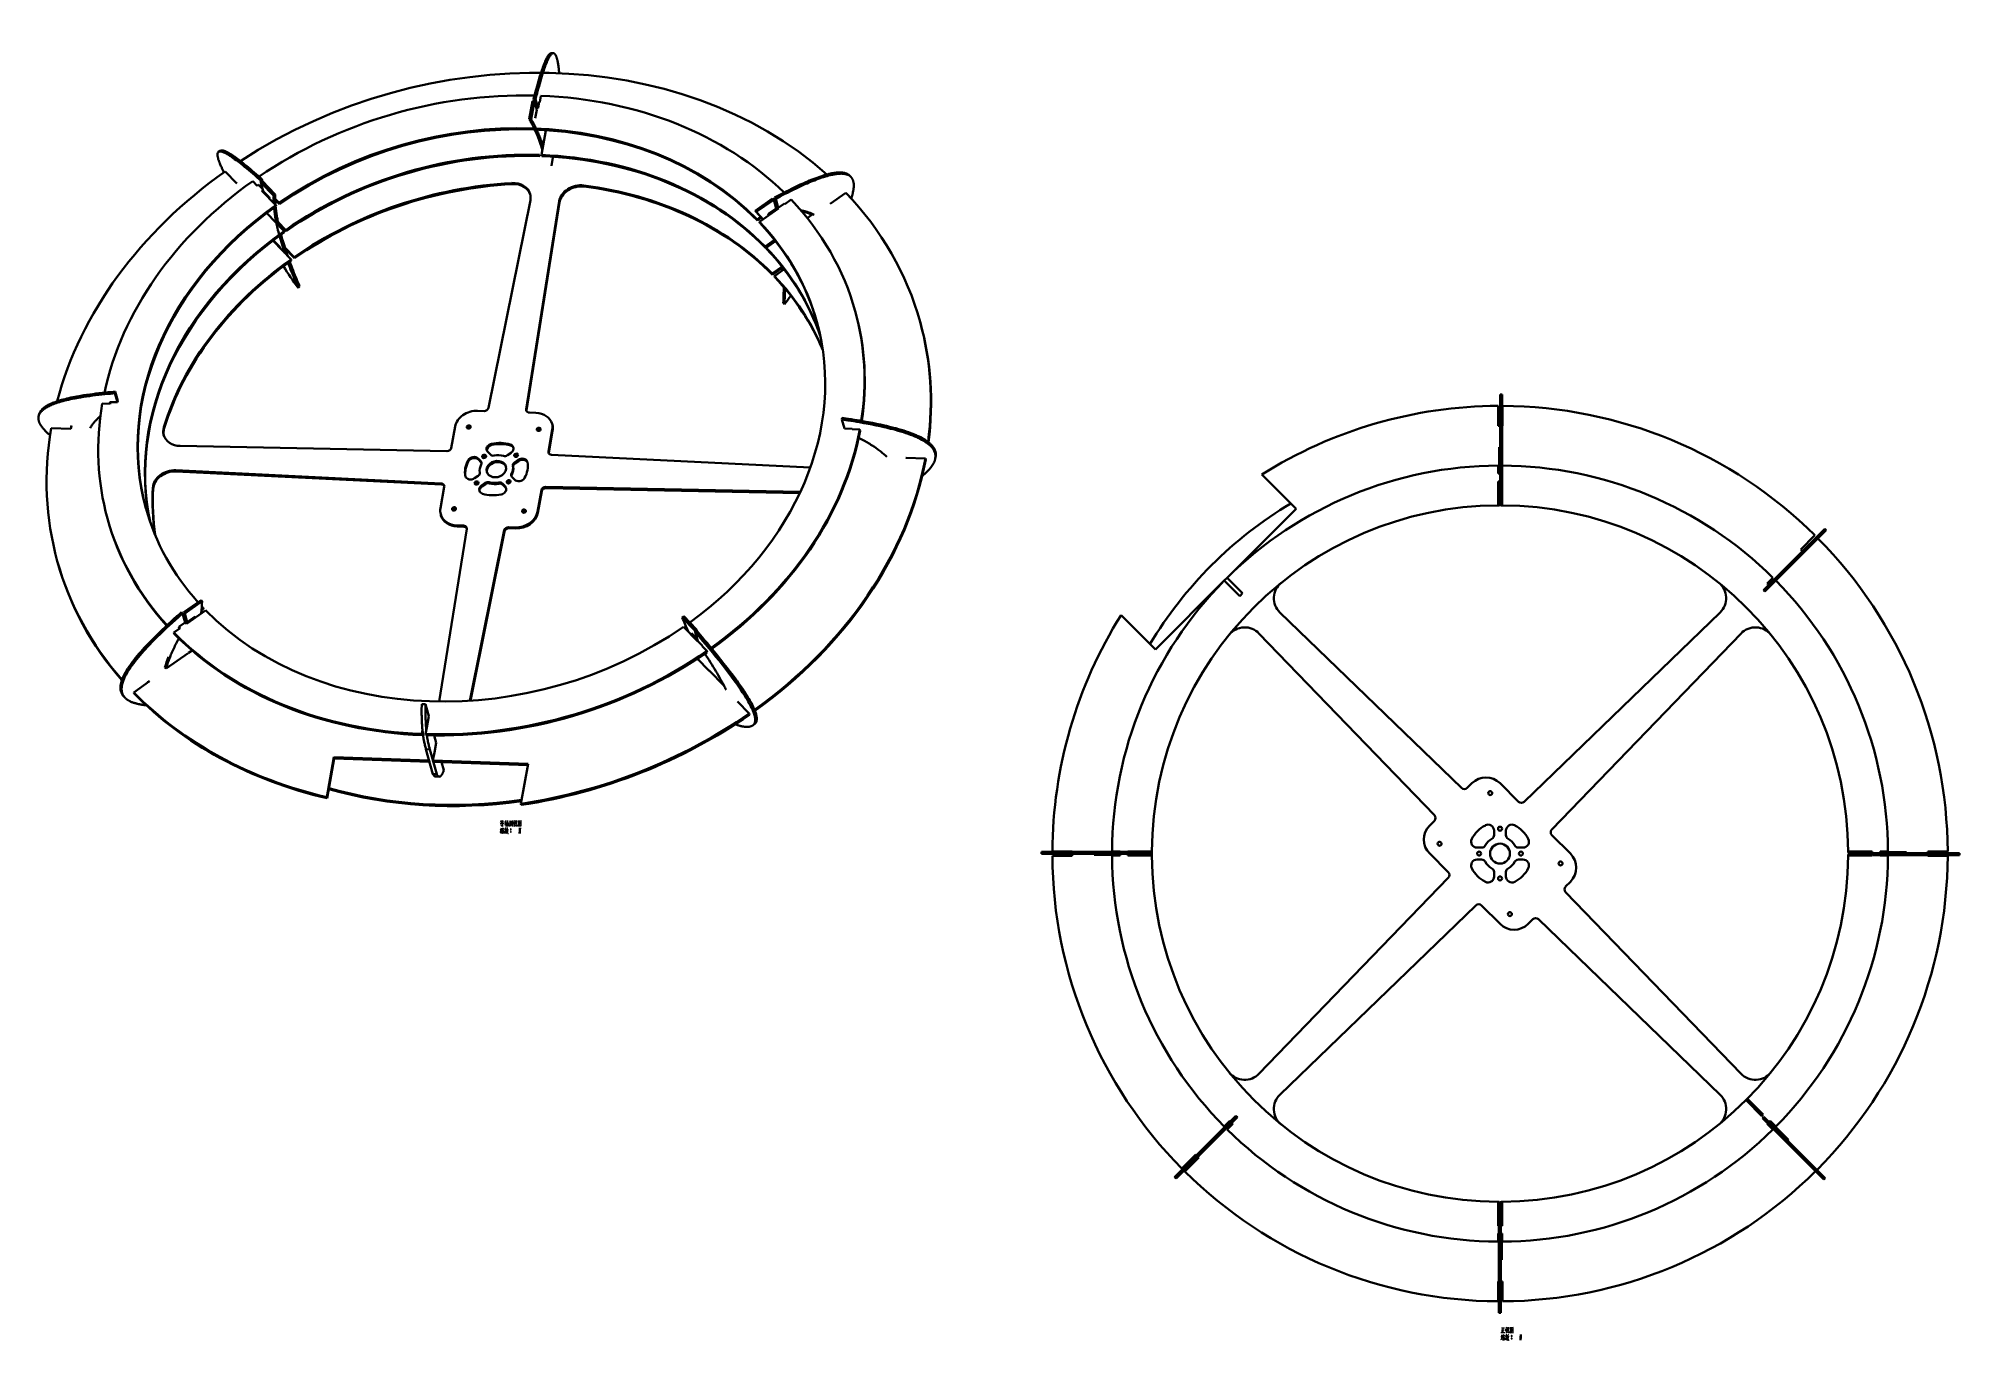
# Model space of a CAD drawing. Extents: x 68 to 1034, y 121 to 775.
import ezdxf

# ---------------------------------------------------------------- set-up
doc = ezdxf.new("R2010")
doc.units = 0

msp = doc.modelspace()

# ---------------------------------------------------------------- linework, layer by layer
at = {"color": 7, "lineweight": 35, "ltscale": 0.024422}
for p, q in [((327.09, 767.6), (326.11, 767.64)), ((318.12, 744.45), (317.14, 744.49)), ((315.9, 734.39), (314.93, 734.42)), ((317.54, 743.44), (316.56, 743.47))]:
    msp.add_line(p, q, dxfattribs=at)
at = {"color": 7, "lineweight": 35, "ltscale": 0.027147}
msp.add_line((317.43, 743.44), (317.14, 744.49), dxfattribs=at)
at = {"color": 7, "lineweight": 35, "ltscale": 0.117822}
for p, q in [((319.38, 739.91), (318.12, 744.45)), ((439.52, 690.49), (438.26, 695.04)), ((440.1, 689.89), (438.84, 694.43)), ((108.01, 592.16), (106.75, 596.7)), ((473.34, 579.01), (472.08, 583.55))]:
    msp.add_line(p, q, dxfattribs=at)
at = {"color": 7, "lineweight": 35, "ltscale": 0.083588}
msp.add_line((320.82, 746.22), (320.23, 742.93), dxfattribs=at)
at = {"color": 7, "lineweight": 35, "ltscale": 0.229864}
for p, q in [((314.93, 734.42), (316.56, 743.47)), ((315.9, 734.39), (317.54, 743.44))]:
    msp.add_line(p, q, dxfattribs=at)
at = {"color": 7, "lineweight": 35, "ltscale": 0.112356}
for p, q in [((317.54, 743.44), (318.74, 739.11)), ((437.81, 693.96), (439.02, 689.63)), ((141.28, 486.68), (142.48, 482.35))]:
    msp.add_line(p, q, dxfattribs=at)
at = {"color": 7, "lineweight": 35, "ltscale": 0.104483}
for p, q in [((318.74, 739.11), (318, 734.99)), ((326.89, 715.15), (326.15, 711.03)), ((266.58, 412.09), (267.33, 416.2))]:
    msp.add_line(p, q, dxfattribs=at)
at = {"color": 7, "lineweight": 35, "ltscale": 0.021725}
msp.add_line((319.38, 739.91), (318.51, 739.94), dxfattribs=at)
at = {"color": 7, "lineweight": 35, "ltscale": 0.083586}
msp.add_line((319.97, 743.2), (319.38, 739.91), dxfattribs=at)
at = {"color": 7, "lineweight": 35, "ltscale": 0.007624}
msp.add_line((320.23, 742.93), (319.92, 742.94), dxfattribs=at)
at = {"color": 7, "lineweight": 35, "ltscale": 0.006823}
msp.add_line((319.97, 743.2), (320.04, 742.94), dxfattribs=at)
at = {"color": 7, "lineweight": 35, "ltscale": 0.313451}
msp.add_line((323.29, 728.79), (321.06, 716.45), dxfattribs=at)
at = {"color": 7, "lineweight": 35, "ltscale": 0.024288}
for p, q in [((159.58, 718.57), (158.78, 718.01)), ((180.62, 704.31), (179.82, 703.75)), ((180.87, 703.22), (180.07, 702.66)), ((187.3, 696.56), (186.51, 696)), ((199.56, 650.33), (198.76, 649.77)), ((391.79, 484.09), (392.59, 484.65)), ((398.23, 477.43), (399.02, 477.99)), ((398.36, 476.76), (399.15, 477.31)), ((427.3, 429.81), (428.09, 430.37))]:
    msp.add_line(p, q, dxfattribs=at)
at = {"color": 7, "lineweight": 35, "ltscale": 0.014728}
for p, q in [((320.24, 715.92), (320.09, 716.48)), ((321.22, 715.88), (321.06, 716.45)), ((184.2, 695.3), (184.35, 694.73)), ((187.82, 690.68), (187.66, 691.25)), ((189.41, 691.79), (189.25, 692.36)), ((435.04, 686.84), (435.2, 686.28)), ((439.19, 690.22), (439.03, 690.78)), ((191.91, 677.62), (191.75, 678.19)), ((192.71, 678.18), (192.55, 678.74)), ((429.64, 683.52), (429.48, 684.09)), ((189.41, 670.47), (189.57, 669.91)), ((434.22, 669.27), (434.06, 669.84)), ((195.37, 663.43), (195.22, 664)), ((437.2, 656.27), (437.04, 656.84)), ((438.37, 655.06), (438.21, 655.63)), ((478.94, 637.41), (478.78, 637.98)), ((511.55, 632.09), (511.39, 632.66)), ((514.22, 563.41), (514.06, 563.98)), ((103.13, 533.17), (102.97, 533.74)), ((270.6, 535.31), (270.44, 535.88)), ((151.26, 488.27), (151.1, 488.84)), ((136.52, 475.9), (136.36, 476.47)), ((138.8, 479.26), (138.95, 478.69)), ((142.64, 481.78), (142.79, 481.22)), ((396.5, 476.13), (396.66, 475.56)), ((404.37, 466.68), (404.21, 467.25)), ((116.36, 445.83), (116.2, 446.39)), ((123.49, 452.25), (123.64, 451.68)), ((425.63, 435.18), (425.47, 435.74)), ((261.09, 424.93), (260.93, 425.49)), ((263.04, 424.86), (262.88, 425.43)), ((264.79, 411.58), (264.63, 412.15)), ((266.74, 411.52), (266.58, 412.09)), ((213.33, 393.18), (213.17, 393.75)), ((310.96, 389.82), (310.8, 390.39))]:
    msp.add_line(p, q, dxfattribs=at)
at = {"color": 7, "lineweight": 35, "ltscale": 0.011787}
msp.add_line((326.77, 715.6), (326.89, 715.15), dxfattribs=at)
at = {"color": 7, "lineweight": 35, "ltscale": 0.210517}
msp.add_line((162.09, 708.18), (167.95, 702.12), dxfattribs=at)
at = {"color": 7, "lineweight": 35, "ltscale": 0.021051}
msp.add_line((476.64, 705.42), (476.06, 706.03), dxfattribs=at)
at = {"color": 7, "lineweight": 35, "ltscale": 0.000950226}
msp.add_line((168.48, 702.54), (168.49, 702.5), dxfattribs=at)
at = {"color": 7, "lineweight": 35, "ltscale": 0.000906982}
msp.add_line((168.48, 702.54), (168.5, 702.51), dxfattribs=at)
at = {"color": 7, "lineweight": 35, "ltscale": 0.084207}
for p, q in [((175.95, 703.35), (178.29, 700.93)), ((401.96, 469.79), (399.62, 472.21)), ((404.21, 467.25), (401.87, 469.67))]:
    msp.add_line(p, q, dxfattribs=at)
at = {"color": 7, "lineweight": 35, "ltscale": 0.020498}
msp.add_line((178.96, 701.4), (178.29, 700.93), dxfattribs=at)
at = {"color": 7, "lineweight": 35, "ltscale": 0.081297}
msp.add_line((178.74, 701.63), (181, 699.3), dxfattribs=at)
at = {"color": 7, "lineweight": 35, "ltscale": 0.008372}
msp.add_line((178.74, 701.63), (178.83, 701.31), dxfattribs=at)
at = {"color": 7, "lineweight": 35, "ltscale": 0.027532}
msp.add_line((180.12, 702.69), (179.82, 703.75), dxfattribs=at)
at = {"color": 7, "lineweight": 35, "ltscale": 0.23157}
for p, q in [((186.51, 696), (180.07, 702.66)), ((187.3, 696.56), (180.87, 703.22)), ((391.79, 484.09), (398.23, 477.43)), ((392.59, 484.65), (399.02, 477.99))]:
    msp.add_line(p, q, dxfattribs=at)
at = {"color": 7, "lineweight": 35, "ltscale": 0.112354}
msp.add_line((180.07, 702.66), (181.27, 698.33), dxfattribs=at)
at = {"color": 7, "lineweight": 35, "ltscale": 0.030582}
msp.add_line((180.95, 703.13), (180.62, 704.31), dxfattribs=at)
at = {"color": 7, "lineweight": 35, "ltscale": 0.014971}
msp.add_line((180.63, 698.51), (181.12, 698.85), dxfattribs=at)
at = {"color": 7, "lineweight": 35, "ltscale": 0.252622}
for p, q in [((187.66, 691.25), (180.63, 698.51)), ((392.51, 479.36), (399.53, 472.09))]:
    msp.add_line(p, q, dxfattribs=at)
at = {"color": 7, "lineweight": 35, "ltscale": 0.008353}
msp.add_line((181.03, 698.11), (181.3, 698.3), dxfattribs=at)
at = {"color": 7, "lineweight": 35, "ltscale": 0.10526}
msp.add_line((181.27, 698.33), (184.2, 695.3), dxfattribs=at)
at = {"color": 7, "lineweight": 35, "ltscale": 0.011677}
msp.add_line((181.35, 698.24), (181.48, 697.79), dxfattribs=at)
at = {"color": 7, "lineweight": 35, "ltscale": 0.007123}
msp.add_line((181.66, 697.92), (181.43, 697.76), dxfattribs=at)
at = {"color": 7, "lineweight": 35, "ltscale": 0.105259}
for p, q in [((184.35, 694.73), (181.43, 697.76)), ((186.49, 673.5), (189.41, 670.47))]:
    msp.add_line(p, q, dxfattribs=at)
at = {"color": 7, "lineweight": 35, "ltscale": 0.002546}
msp.add_line((181.43, 697.76), (181.46, 697.66), dxfattribs=at)
at = {"color": 7, "lineweight": 13, "ltscale": 0.014728}
for p, q in [((306.39, 701.81), (306.23, 702.37)), ((342.5, 700.56), (342.35, 701.13)), ((330.21, 692.61), (330.05, 693.18)), ((131.45, 579.11), (131.29, 579.68)), ((296.16, 570.75), (296, 571.32)), ((289.46, 563.35), (289.3, 563.92)), ((290.8, 561.96), (290.64, 562.53)), ((270.81, 550.86), (270.65, 551.43)), ((299.75, 551.26), (299.59, 551.83)), ((301.61, 550.78), (301.45, 551.35)), ((306.19, 555.78), (306.03, 556.34)), ((291.17, 549.79), (291.02, 550.36)), ((302.96, 549.39), (302.8, 549.95)), ((278.75, 529.76), (278.59, 530.32)), ((308.04, 528.75), (307.88, 529.32))]:
    msp.add_line(p, q, dxfattribs=at)
at = {"color": 7, "lineweight": 35, "ltscale": 0.242881}
for p, q in [((474.12, 697.43), (466.17, 691.85)), ((116.2, 446.39), (124.15, 451.97))]:
    msp.add_line(p, q, dxfattribs=at)
at = {"color": 7, "lineweight": 35, "ltscale": 0.313105}
msp.add_line((191.75, 678.19), (183.05, 687.19), dxfattribs=at)
at = {"color": 7, "lineweight": 35, "ltscale": 0.071086}
msp.add_line((189.25, 692.36), (187.27, 694.41), dxfattribs=at)
at = {"color": 7, "lineweight": 35, "ltscale": 0.076487}
msp.add_line((189.41, 691.79), (187.28, 693.99), dxfattribs=at)
at = {"color": 7, "lineweight": 35}
for p, q in [((294.5, 589.34), (315.52, 693.68)), ((313.35, 588.69), (330.05, 693.18)), ((313.51, 588.12), (330.21, 692.61)), ((802.96, 552.55), (802.96, 596.15)), ((803.96, 552.55), (803.96, 596.15)), ((273.57, 567.6), (139.53, 570.24)), ((326.22, 565.79), (456.23, 559.38)), ((270.65, 551.43), (137.31, 558)), ((270.81, 550.86), (137.47, 557.43)), ((683.13, 555.87), (700.36, 538.63)), ((323.3, 549.62), (451.2, 547.1)), ((323.46, 549.05), (450.94, 546.54)), ((665.71, 503.99), (700.36, 538.63)), ((283.51, 528.53), (269.66, 441.8)), ((302.37, 527.88), (285.11, 442.21)), ((302.53, 527.31), (285.39, 442.23)), ((935.34, 497.84), (966.17, 528.67)), ((936.05, 497.14), (966.88, 527.96)), ((664.3, 502.57), (629.65, 467.92)), ((612.42, 485.16), (629.65, 467.92)), ((783.58, 398.36), (692.26, 486.55)), ((815.01, 391.41), (913.53, 486.55)), ((769.92, 384.7), (681.73, 476.03)), ((828.91, 377.51), (924.05, 476.03)), ((213.17, 393.75), (216.79, 413.8)), ((213.33, 393.18), (216.95, 413.23)), ((264.63, 412.15), (216.79, 413.8)), ((264.79, 411.58), (216.95, 413.23)), ((266.58, 412.09), (314.42, 410.44)), ((266.74, 411.52), (314.32, 409.88)), ((310.8, 390.39), (314.42, 410.44)), ((615.96, 366.24), (572.36, 366.24)), ((615.96, 365.24), (572.36, 365.24)), ((990.27, 365.55), (1033.87, 365.55)), ((990.27, 364.55), (1033.87, 364.55)), ((776.87, 353.28), (681.73, 254.76)), ((790.78, 339.37), (692.26, 244.24)), ((835.86, 346.08), (924.05, 254.76)), ((822.2, 332.43), (913.53, 244.24)), ((670.18, 233.65), (639.35, 202.82)), ((670.88, 232.94), (640.05, 202.12)), ((934.85, 232.46), (965.68, 201.63)), ((935.56, 233.16), (966.39, 202.34)), ((802.27, 178.24), (802.27, 134.64)), ((803.27, 178.24), (803.27, 134.64))]:
    msp.add_line(p, q, dxfattribs=at)
at = {"color": 7, "lineweight": 35, "ltscale": 0.267169}
for p, q in [((428.48, 688.43), (437.23, 694.57)), ((150.03, 492.82), (141.28, 486.68))]:
    msp.add_line(p, q, dxfattribs=at)
at = {"color": 7, "lineweight": 35, "ltscale": 0.021052}
for p, q in [((429.07, 687.83), (428.48, 688.43)), ((437.81, 693.96), (437.23, 694.57)), ((438.84, 694.43), (438.26, 695.04)), ((440.1, 689.89), (439.52, 690.49)), ((457.03, 686.33), (456.45, 686.94)), ((443.2, 641.53), (442.62, 642.14)), ((150.03, 492.82), (150.61, 492.21)), ((140.13, 486.64), (140.72, 486.03)), ((141.28, 486.68), (141.86, 486.08)), ((142.48, 482.35), (143.06, 481.75)), ((131.86, 458.97), (132.45, 458.36)), ((111.25, 444.27), (111.83, 443.66))]:
    msp.add_line(p, q, dxfattribs=at)
at = {"color": 7, "lineweight": 35, "ltscale": 0.26717}
for p, q in [((429.07, 687.83), (437.81, 693.96)), ((150.61, 492.21), (141.86, 486.08))]:
    msp.add_line(p, q, dxfattribs=at)
at = {"color": 7, "lineweight": 35, "ltscale": 0.008192}
msp.add_line((429.07, 687.83), (429.29, 687.59), dxfattribs=at)
at = {"color": 7, "lineweight": 35, "ltscale": 0.291457}
for p, q in [((430.65, 682.88), (440.2, 689.57)), ((152.27, 487.63), (142.73, 480.93))]:
    msp.add_line(p, q, dxfattribs=at)
at = {"color": 7, "lineweight": 35, "ltscale": 0.12144}
msp.add_line((439.02, 689.63), (435.04, 686.84), dxfattribs=at)
at = {"color": 7, "lineweight": 35, "ltscale": 0.121441}
for p, q in [((435.2, 686.28), (439.17, 689.07)), ((143.06, 481.75), (147.04, 484.53))]:
    msp.add_line(p, q, dxfattribs=at)
at = {"color": 7, "lineweight": 35, "ltscale": 0.008443}
msp.add_line((438.75, 690.59), (439.03, 690.78), dxfattribs=at)
at = {"color": 7, "lineweight": 35, "ltscale": 0.014051}
msp.add_line((439.17, 689.07), (438.78, 689.47), dxfattribs=at)
at = {"color": 7, "lineweight": 35, "ltscale": 0.008444}
msp.add_line((438.91, 690.02), (439.19, 690.22), dxfattribs=at)
at = {"color": 7, "lineweight": 35, "ltscale": 0.042104}
msp.add_line((440.2, 689.57), (439.03, 690.78), dxfattribs=at)
at = {"color": 7, "lineweight": 35, "ltscale": 0.00462}
msp.add_line((439.17, 689.07), (439.22, 688.89), dxfattribs=at)
at = {"color": 7, "lineweight": 35, "ltscale": 0.028051}
msp.add_line((439.96, 689.41), (439.19, 690.22), dxfattribs=at)
at = {"color": 7, "lineweight": 35, "ltscale": 0.007667}
msp.add_line((439.76, 689.62), (439.84, 689.32), dxfattribs=at)
at = {"color": 7, "lineweight": 35, "ltscale": 0.097153}
msp.add_line((443.29, 692.12), (440.1, 689.89), dxfattribs=at)
at = {"color": 7, "lineweight": 35, "ltscale": 0.007933}
msp.add_line((443.16, 692.03), (443.38, 691.8), dxfattribs=at)
at = {"color": 7, "lineweight": 35, "ltscale": 0.00797}
msp.add_line((443.29, 692.12), (443.37, 691.81), dxfattribs=at)
at = {"color": 7, "lineweight": 35, "ltscale": 0.097152}
for p, q in [((446.56, 694.04), (443.38, 691.8)), ((136.36, 476.47), (139.54, 478.7)), ((138.8, 479.26), (141.98, 481.49))]:
    msp.add_line(p, q, dxfattribs=at)
at = {"color": 7, "lineweight": 35, "ltscale": 0.070616}
msp.add_line((457.03, 686.33), (454.72, 684.71), dxfattribs=at)
at = {"color": 7, "lineweight": 35, "ltscale": 0.000476634}
msp.add_line((466.15, 691.88), (466.16, 691.87), dxfattribs=at)
at = {"color": 7, "lineweight": 35, "ltscale": 0.139062}
msp.add_line((192.55, 678.74), (188.68, 682.74), dxfattribs=at)
at = {"color": 7, "lineweight": 35, "ltscale": 0.140809}
msp.add_line((192.71, 678.18), (188.79, 682.23), dxfattribs=at)
at = {"color": 7, "lineweight": 35, "ltscale": 0.05427}
msp.add_line((429.48, 684.09), (431.26, 685.34), dxfattribs=at)
at = {"color": 7, "lineweight": 35, "ltscale": 0.060155}
msp.add_line((429.64, 683.52), (431.61, 684.9), dxfattribs=at)
at = {"color": 7, "lineweight": 35, "ltscale": 0.014729}
for p, q in [((430.81, 682.31), (430.65, 682.88)), ((104.1, 592.29), (104.26, 591.72)), ((326.59, 580.77), (326.43, 581.34)), ((77.92, 511.81), (77.76, 512.38))]:
    msp.add_line(p, q, dxfattribs=at)
at = {"color": 7, "lineweight": 35, "ltscale": 0.008354}
for p, q in [((186.44, 673.08), (186.71, 673.27)), ((186.83, 672.67), (187.1, 672.87))]:
    msp.add_line(p, q, dxfattribs=at)
at = {"color": 7, "lineweight": 35, "ltscale": 0.315777}
msp.add_line((195.22, 664), (186.44, 673.08), dxfattribs=at)
at = {"color": 7, "lineweight": 35, "ltscale": 0.00334}
msp.add_line((186.45, 673.63), (186.49, 673.5), dxfattribs=at)
at = {"color": 7, "lineweight": 35, "ltscale": 0.097265}
msp.add_line((189.57, 669.91), (186.87, 672.7), dxfattribs=at)
at = {"color": 7, "lineweight": 35, "ltscale": 0.168546}
msp.add_line((192.12, 669.96), (196.81, 665.11), dxfattribs=at)
at = {"color": 7, "lineweight": 35, "ltscale": 0.167174}
msp.add_line((192.32, 669.35), (196.96, 664.55), dxfattribs=at)
at = {"color": 7, "lineweight": 35, "ltscale": 0.145603}
msp.add_line((438.25, 673.79), (433.48, 670.45), dxfattribs=at)
at = {"color": 7, "lineweight": 35, "ltscale": 0.014727}
for p, q in [((433.63, 669.88), (433.48, 670.45)), ((216.95, 413.23), (216.79, 413.8))]:
    msp.add_line(p, q, dxfattribs=at)
at = {"color": 7, "lineweight": 35, "ltscale": 0.151341}
msp.add_line((438.59, 673.36), (433.63, 669.88), dxfattribs=at)
at = {"color": 7, "lineweight": 35, "ltscale": 0.143509}
msp.add_line((434.06, 669.84), (438.76, 673.14), dxfattribs=at)
at = {"color": 7, "lineweight": 35, "ltscale": 0.007089}
msp.add_line((438.43, 673.25), (438.54, 672.98), dxfattribs=at)
at = {"color": 7, "lineweight": 35, "ltscale": 0.014726}
for p, q in [((196.96, 664.55), (196.81, 665.11)), ((481.26, 577.91), (481.1, 578.48))]:
    msp.add_line(p, q, dxfattribs=at)
at = {"color": 7, "lineweight": 35, "ltscale": 0.150418}
msp.add_line((441.97, 660.29), (437.04, 656.84), dxfattribs=at)
at = {"color": 7, "lineweight": 35, "ltscale": 0.148435}
msp.add_line((442.06, 659.68), (437.2, 656.27), dxfattribs=at)
at = {"color": 7, "lineweight": 35, "ltscale": 0.148068}
msp.add_line((438.21, 655.63), (443.06, 659.03), dxfattribs=at)
at = {"color": 7, "lineweight": 35, "ltscale": 0.097687}
for p, q in [((100.35, 591.59), (104.26, 591.46)), ((104.1, 592.29), (108.01, 592.16)), ((477.25, 578.87), (473.34, 579.01)), ((481.1, 578.48), (477.2, 578.61))]:
    msp.add_line(p, q, dxfattribs=at)
at = {"color": 7, "lineweight": 35, "ltscale": 0.020897}
for p, q in [((104.41, 592.28), (104.26, 591.46)), ((106.9, 597.52), (106.75, 596.7)), ((68.48, 585.76), (68.34, 584.94)), ((472.08, 583.55), (472.23, 584.37)), ((519.04, 563.93), (519.19, 564.75))]:
    msp.add_line(p, q, dxfattribs=at)
at = {"color": 7, "lineweight": 35, "ltscale": 0.014197}
msp.add_line((104.36, 592.28), (104.26, 591.72), dxfattribs=at)
at = {"color": 7, "lineweight": 35, "ltscale": 0.001224}
msp.add_line((104.26, 591.72), (104.31, 591.72), dxfattribs=at)
at = {"color": 7, "lineweight": 35, "ltscale": 0.117824}
msp.add_line((108.15, 592.98), (106.9, 597.52), dxfattribs=at)
at = {"color": 7, "lineweight": 35, "ltscale": 0.020895}
msp.add_line((108.15, 592.98), (108.01, 592.16), dxfattribs=at)
at = {"color": 7, "lineweight": 35, "ltscale": 0.25}
for p, q in [((801.89, 590.39), (801.89, 580.39)), ((577.89, 366.39), (587.89, 366.39)), ((1027.89, 366.39), (1017.89, 366.39)), ((801.89, 140.4), (801.89, 150.4))]:
    msp.add_line(p, q, dxfattribs=at)
at = {"color": 7, "lineweight": 35, "ltscale": 0.025}
for p, q in [((803.96, 596.15), (802.96, 596.15)), ((803.46, 551.55), (802.46, 551.55)), ((803.96, 552.55), (802.96, 552.55)), ((803.46, 540.55), (802.46, 540.55)), ((572.36, 366.24), (572.36, 365.24)), ((615.96, 366.24), (615.96, 365.24)), ((616.96, 365.74), (616.96, 364.74)), ((627.96, 365.74), (627.96, 364.74)), ((978.27, 365.05), (978.27, 366.05)), ((989.27, 365.05), (989.27, 366.05)), ((990.27, 364.55), (990.27, 365.55)), ((1033.87, 364.55), (1033.87, 365.55)), ((926.72, 241.3), (927.43, 242)), ((934.5, 233.52), (935.21, 234.23)), ((934.85, 232.46), (935.56, 233.16)), ((802.77, 190.24), (803.77, 190.24)), ((802.27, 178.24), (803.27, 178.24)), ((802.77, 179.24), (803.77, 179.24)), ((802.27, 134.64), (803.27, 134.64))]:
    msp.add_line(p, q, dxfattribs=at)
at = {"color": 7, "lineweight": 35, "ltscale": 0.249977}
for p, q in [((804.08, 590.39), (804.08, 580.39)), ((577.89, 364.21), (587.89, 364.21))]:
    msp.add_line(p, q, dxfattribs=at)
at = {"color": 7, "lineweight": 35, "ltscale": 0.010009}
msp.add_line((84.45, 579.47), (84.56, 579.09), dxfattribs=at)
at = {"color": 7, "lineweight": 35, "ltscale": 0.004393}
msp.add_line((84.45, 579.47), (84.63, 579.47), dxfattribs=at)
at = {"color": 7, "lineweight": 35, "ltscale": 0.045649}
msp.add_line((84.83, 580.57), (84.5, 578.77), dxfattribs=at)
at = {"color": 7, "lineweight": 35, "ltscale": 0.275182}
for p, q in [((275.79, 569.18), (277.74, 580.01)), ((324.6, 567.5), (326.56, 578.33)), ((324.76, 566.93), (326.71, 577.77)), ((272.27, 549.72), (270.31, 538.89)), ((321.08, 548.04), (319.13, 537.21)), ((321.24, 547.47), (319.28, 536.64))]:
    msp.add_line(p, q, dxfattribs=at)
at = {"color": 7, "lineweight": 35, "ltscale": 0.081647}
for p, q in [((292.25, 587.79), (288.99, 587.9)), ((304.62, 529.43), (307.88, 529.32)), ((304.77, 528.86), (308.04, 528.75))]:
    msp.add_line(p, q, dxfattribs=at)
at = {"color": 7, "lineweight": 13, "ltscale": 0.014726}
for p, q in [((313.51, 588.12), (313.35, 588.69)), ((284.41, 562.52), (284.25, 563.08)), ((295.02, 551.42), (294.86, 551.99)), ((323.46, 549.05), (323.3, 549.62))]:
    msp.add_line(p, q, dxfattribs=at)
at = {"color": 7, "lineweight": 35, "ltscale": 0.081646}
for p, q in [((315.01, 587.01), (318.28, 586.9)), ((281.85, 530.21), (278.59, 530.32)), ((282.01, 529.64), (278.75, 529.76))]:
    msp.add_line(p, q, dxfattribs=at)
at = {"color": 7, "lineweight": 35, "ltscale": 0.026617}
for p, q in [((801.89, 580.39), (802.96, 580.39)), ((802.96, 556.39), (801.89, 556.39))]:
    msp.add_line(p, q, dxfattribs=at)
at = {"color": 7, "lineweight": 35, "ltscale": 0.002994}
msp.add_line((803.96, 580.39), (804.08, 580.39), dxfattribs=at)
at = {"color": 7, "lineweight": 35, "ltscale": 0.244195}
msp.add_line((74.74, 579.11), (84.5, 578.77), dxfattribs=at)
at = {"color": 7, "lineweight": 13, "ltscale": 0.014729}
for p, q in [((305.56, 570.43), (305.4, 571)), ((326.71, 577.77), (326.56, 578.33)), ((306.91, 559.76), (306.75, 560.33)), ((324.76, 566.93), (324.6, 567.5)), ((137.47, 557.43), (137.31, 558)), ((293, 551.08), (292.85, 551.64)), ((321.24, 547.47), (321.08, 548.04)), ((319.28, 536.64), (319.13, 537.21)), ((282.01, 529.64), (281.85, 530.21)), ((304.77, 528.86), (304.62, 529.43))]:
    msp.add_line(p, q, dxfattribs=at)
at = {"color": 7, "lineweight": 35, "ltscale": 0.006525}
msp.add_line((477.24, 578.87), (477.2, 578.61), dxfattribs=at)
at = {"color": 7, "lineweight": 35, "ltscale": 0.006768}
msp.add_line((477.25, 578.87), (477.32, 578.61), dxfattribs=at)
at = {"color": 7, "lineweight": 35, "ltscale": 0.048409}
msp.add_line((289.3, 563.92), (290.64, 562.53), dxfattribs=at)
at = {"color": 7, "lineweight": 35, "ltscale": 0.048408}
for p, q in [((289.46, 563.35), (290.8, 561.96)), ((302.8, 549.95), (301.45, 551.35)), ((302.96, 549.39), (301.61, 550.78))]:
    msp.add_line(p, q, dxfattribs=at)
at = {"color": 7, "lineweight": 35, "ltscale": 0.048407}
for p, q in [((294.07, 567.27), (295.42, 565.87)), ((307.57, 553.3), (306.22, 554.69))]:
    msp.add_line(p, q, dxfattribs=at)
at = {"color": 7, "lineweight": 35, "ltscale": 0.05585}
for p, q in [((305.85, 566.86), (304.02, 565.58)), ((309.52, 562.66), (307.69, 561.38)), ((287.51, 553.99), (289.33, 555.28)), ((291.02, 550.36), (292.85, 551.64)), ((291.17, 549.79), (293, 551.08))]:
    msp.add_line(p, q, dxfattribs=at)
at = {"color": 7, "lineweight": 35, "ltscale": 0.055849}
msp.add_line((309.36, 563.23), (307.53, 561.94), dxfattribs=at)
at = {"color": 7, "lineweight": 13, "ltscale": 0.01473}
for p, q in [((307.69, 561.38), (307.53, 561.94)), ((302.53, 527.31), (302.37, 527.88))]:
    msp.add_line(p, q, dxfattribs=at)
at = {"color": 7, "lineweight": 13, "ltscale": 0.014727}
for p, q in [((309.52, 562.66), (309.36, 563.23)), ((125.95, 548.68), (125.79, 549.25))]:
    msp.add_line(p, q, dxfattribs=at)
at = {"color": 7, "lineweight": 35, "ltscale": 0.244194}
msp.add_line((514.06, 563.98), (504.3, 564.32), dxfattribs=at)
at = {"color": 7, "lineweight": 35, "ltscale": 0.003403}
msp.add_line((504.45, 564.44), (504.49, 564.31), dxfattribs=at)
at = {"color": 7, "lineweight": 35, "ltscale": 0.1}
for p, q in [((801.89, 560.39), (801.89, 556.39)), ((664.3, 502.57), (667.13, 499.74)), ((940.07, 503.98), (937.24, 501.16)), ((607.89, 366.39), (611.89, 366.39)), ((607.89, 364.39), (611.89, 364.39)), ((997.89, 366.39), (993.89, 366.39)), ((997.89, 364.39), (993.89, 364.39)), ((664.3, 228.22), (667.13, 231.04)), ((940.07, 226.8), (937.24, 229.63)), ((941.48, 228.22), (938.65, 231.04)), ((801.89, 170.4), (801.89, 174.4)), ((803.89, 170.4), (803.89, 174.4))]:
    msp.add_line(p, q, dxfattribs=at)
at = {"color": 7, "lineweight": 35, "ltscale": 0.0125}
for p, q in [((802.96, 569.55), (802.46, 569.55)), ((1007.27, 365.55), (1007.27, 366.05)), ((947.58, 221.14), (947.94, 221.5)), ((803.27, 161.24), (803.77, 161.24))]:
    msp.add_line(p, q, dxfattribs=at)
at = {"color": 7, "lineweight": 35, "ltscale": 0.328967}
for p, q in [((802.46, 556.39), (802.46, 569.55)), ((803.77, 174.4), (803.77, 161.24))]:
    msp.add_line(p, q, dxfattribs=at)
at = {"color": 7, "lineweight": 13, "ltscale": 0.007967}
msp.add_line((282.91, 554.86), (282.82, 555.16), dxfattribs=at)
at = {"color": 7, "lineweight": 35, "ltscale": 0.3}
for p, q in [((801.89, 540.39), (801.89, 552.39)), ((803.89, 540.39), (803.89, 552.39)), ((627.89, 366.39), (615.89, 366.39)), ((627.89, 364.39), (615.89, 364.39)), ((977.89, 366.39), (989.89, 366.39)), ((977.89, 364.39), (989.89, 364.39)), ((801.89, 190.4), (801.89, 178.4)), ((803.89, 190.4), (803.89, 178.4))]:
    msp.add_line(p, q, dxfattribs=at)
at = {"color": 7, "lineweight": 35, "ltscale": 0.05}
for p, q in [((801.89, 552.39), (803.89, 552.39)), ((665.7, 504), (664.29, 502.59)), ((989.89, 366.39), (989.89, 364.39)), ((801.89, 178.4), (803.89, 178.4))]:
    msp.add_line(p, q, dxfattribs=at)
at = {"color": 7, "lineweight": 35, "ltscale": 0.299948}
msp.add_line((802.39, 540.39), (802.39, 552.39), dxfattribs=at)
at = {"color": 7, "lineweight": 35, "ltscale": 0.021025}
for p, q in [((802.46, 551.55), (802.46, 552.39)), ((803.46, 551.55), (803.46, 552.39))]:
    msp.add_line(p, q, dxfattribs=at)
at = {"color": 7, "lineweight": 35, "ltscale": 0.275}
for p, q in [((802.46, 540.55), (802.46, 551.55)), ((803.46, 540.55), (803.46, 551.55)), ((627.96, 365.74), (616.96, 365.74)), ((627.96, 364.74), (616.96, 364.74)), ((978.27, 366.05), (989.27, 366.05)), ((978.27, 365.05), (989.27, 365.05)), ((802.77, 190.24), (802.77, 179.24)), ((803.77, 190.24), (803.77, 179.24))]:
    msp.add_line(p, q, dxfattribs=at)
at = {"color": 7, "lineweight": 35, "ltscale": 0.003967}
for p, q in [((802.96, 556.55), (802.96, 556.39)), ((802.27, 174.24), (802.27, 174.4))]:
    msp.add_line(p, q, dxfattribs=at)
at = {"color": 7, "lineweight": 35, "ltscale": 0.003922}
msp.add_line((803.39, 540.55), (803.39, 540.39), dxfattribs=at)
at = {"color": 7, "lineweight": 35, "ltscale": 0.249978}
for p, q in [((961.15, 525.33), (954.08, 518.26)), ((642.96, 207.13), (650.03, 214.2)), ((804.08, 140.4), (804.08, 150.4))]:
    msp.add_line(p, q, dxfattribs=at)
at = {"color": 7, "lineweight": 35, "ltscale": 0.024999}
for p, q in [((966.88, 527.96), (966.17, 528.67)), ((639.35, 202.82), (640.05, 202.12))]:
    msp.add_line(p, q, dxfattribs=at)
at = {"color": 7, "lineweight": 35, "ltscale": 0.029612}
msp.add_line((954.92, 517.42), (954.08, 518.26), dxfattribs=at)
at = {"color": 7, "lineweight": 35, "ltscale": 0.275461}
msp.add_line((664.29, 502.59), (672.08, 494.79), dxfattribs=at)
at = {"color": 7, "lineweight": 35, "ltscale": 0.275462}
msp.add_line((665.7, 504), (673.49, 496.21), dxfattribs=at)
at = {"color": 7, "lineweight": 35, "ltscale": 0.06051}
msp.add_line((665.71, 503.98), (667.43, 502.27), dxfattribs=at)
at = {"color": 7, "lineweight": 35, "ltscale": 0.050001}
msp.add_line((673.49, 496.21), (672.08, 494.79), dxfattribs=at)
at = {"color": 7, "lineweight": 35, "ltscale": 0.025001}
for p, q in [((936.05, 497.14), (935.34, 497.84)), ((937.95, 500.45), (937.24, 501.16)), ((670.18, 233.65), (670.88, 232.94)), ((965.68, 201.63), (966.39, 202.34))]:
    msp.add_line(p, q, dxfattribs=at)
at = {"color": 7, "lineweight": 35, "ltscale": 0.007868}
msp.add_line((938.17, 500.67), (937.95, 500.45), dxfattribs=at)
at = {"color": 7, "lineweight": 35, "ltscale": 0.117823}
for p, q in [((141.98, 481.49), (140.72, 486.03)), ((399.62, 472.21), (398.36, 476.76))]:
    msp.add_line(p, q, dxfattribs=at)
at = {"color": 7, "lineweight": 35, "ltscale": 0.112355}
msp.add_line((141.86, 486.08), (143.06, 481.75), dxfattribs=at)
at = {"color": 7, "lineweight": 35, "ltscale": 0.011887}
msp.add_line((146.81, 484.37), (147.14, 484.03), dxfattribs=at)
at = {"color": 7, "lineweight": 35, "ltscale": 0.012459}
msp.add_line((147.04, 484.53), (147.17, 484.05), dxfattribs=at)
at = {"color": 7, "lineweight": 35, "ltscale": 0.0318}
msp.add_line((151.26, 488.27), (150.22, 487.54), dxfattribs=at)
at = {"color": 7, "lineweight": 35, "ltscale": 0.025585}
msp.add_line((151.1, 488.84), (150.26, 488.25), dxfattribs=at)
at = {"color": 7, "lineweight": 35, "ltscale": 0.015964}
msp.add_line((138.87, 479), (139.31, 478.54), dxfattribs=at)
at = {"color": 7, "lineweight": 35, "ltscale": 0.022413}
msp.add_line((138.92, 479.35), (139.54, 478.7), dxfattribs=at)
at = {"color": 7, "lineweight": 35, "ltscale": 0.003853}
msp.add_line((138.95, 478.69), (139.08, 478.78), dxfattribs=at)
at = {"color": 7, "lineweight": 35, "ltscale": 0.018954}
msp.add_line((142.38, 482.72), (141.76, 482.29), dxfattribs=at)
at = {"color": 7, "lineweight": 35, "ltscale": 0.03003}
msp.add_line((142.73, 480.93), (141.89, 481.8), dxfattribs=at)
at = {"color": 7, "lineweight": 35, "ltscale": 0.020427}
msp.add_line((142.62, 482.21), (141.95, 481.74), dxfattribs=at)
at = {"color": 7, "lineweight": 35, "ltscale": 0.007122}
for p, q in [((142.87, 481.95), (142.64, 481.78)), ((396.66, 475.56), (396.89, 475.72))]:
    msp.add_line(p, q, dxfattribs=at)
at = {"color": 7, "lineweight": 35, "ltscale": 0.018887}
msp.add_line((142.64, 481.78), (143.16, 481.24), dxfattribs=at)
at = {"color": 7, "lineweight": 35, "ltscale": 0.006227}
msp.add_line((142.79, 481.22), (142.65, 481.01), dxfattribs=at)
at = {"color": 7, "lineweight": 35, "ltscale": 0.004836}
msp.add_line((142.79, 481.22), (142.93, 481.08), dxfattribs=at)
at = {"color": 7, "lineweight": 35, "ltscale": 0.10235}
msp.add_line((399.35, 473.18), (396.5, 476.13), dxfattribs=at)
at = {"color": 7, "lineweight": 35, "ltscale": 0.102349}
msp.add_line((396.66, 475.56), (399.51, 472.62), dxfattribs=at)
at = {"color": 7, "lineweight": 35, "ltscale": 0.016596}
msp.add_line((398.23, 477.43), (398.41, 476.79), dxfattribs=at)
at = {"color": 7, "lineweight": 35, "ltscale": 0.020075}
msp.add_line((399.02, 477.99), (399.24, 477.21), dxfattribs=at)
at = {"color": 7, "lineweight": 35, "ltscale": 0.340034}
msp.add_line((132.45, 458.36), (143.58, 466.17), dxfattribs=at)
at = {"color": 7, "lineweight": 35, "ltscale": 0.053803}
msp.add_line((145.51, 467.46), (143.75, 466.22), dxfattribs=at)
at = {"color": 7, "lineweight": 35, "ltscale": 0.003791}
for p, q in [((399.53, 472.09), (399.65, 472.18)), ((405.38, 457.21), (405.51, 457.3))]:
    msp.add_line(p, q, dxfattribs=at)
at = {"color": 7, "lineweight": 35, "ltscale": 0.213657}
msp.add_line((399.44, 463.35), (405.38, 457.21), dxfattribs=at)
at = {"color": 7, "lineweight": 35, "ltscale": 0.268467}
msp.add_line((412.93, 449.62), (405.47, 457.34), dxfattribs=at)
at = {"color": 7, "lineweight": 35, "ltscale": 0.001461}
msp.add_line((405.47, 457.34), (405.49, 457.28), dxfattribs=at)
at = {"color": 7, "lineweight": 35, "ltscale": 0.015387}
msp.add_line((123.92, 451.81), (123.49, 452.25), dxfattribs=at)
at = {"color": 7, "lineweight": 35, "ltscale": 0.007352}
msp.add_line((123.64, 451.68), (123.88, 451.85), dxfattribs=at)
at = {"color": 7, "lineweight": 35, "ltscale": 0.048843}
for p, q in [((260.91, 440.5), (262.86, 440.43)), ((263.06, 417.83), (265.01, 417.76)), ((266.52, 405.34), (268.47, 405.27)), ((267.82, 404.11), (269.77, 404.04))]:
    msp.add_line(p, q, dxfattribs=at)
at = {"color": 7, "lineweight": 35, "ltscale": 0.154642}
msp.add_line((264.52, 434.47), (262.86, 440.43), dxfattribs=at)
at = {"color": 7, "lineweight": 35, "ltscale": 0.210518}
msp.add_line((425.47, 435.74), (419.62, 441.8), dxfattribs=at)
at = {"color": 7, "lineweight": 35, "ltscale": 0.050217}
msp.add_line((260.93, 425.49), (261.29, 427.47), dxfattribs=at)
at = {"color": 7, "lineweight": 35, "ltscale": 0.041439}
msp.add_line((261.09, 424.93), (261.38, 426.56), dxfattribs=at)
at = {"color": 7, "lineweight": 35, "ltscale": 0.083587}
msp.add_line((262.88, 425.43), (263.48, 428.72), dxfattribs=at)
at = {"color": 7, "lineweight": 35, "ltscale": 0.146277}
msp.add_line((263.48, 428.72), (264.52, 434.47), dxfattribs=at)
at = {"color": 7, "lineweight": 35, "ltscale": 0.324013}
msp.add_line((263.06, 417.83), (266.52, 405.34), dxfattribs=at)
at = {"color": 7, "lineweight": 35, "ltscale": 0.324012}
msp.add_line((265.01, 417.76), (268.47, 405.27), dxfattribs=at)
at = {"color": 7, "lineweight": 35, "ltscale": 0.094432}
msp.add_line((267.21, 424.77), (268.22, 421.13), dxfattribs=at)
at = {"color": 7, "lineweight": 35, "ltscale": 0.12538}
msp.add_line((267.33, 416.2), (268.22, 421.13), dxfattribs=at)
at = {"color": 7, "lineweight": 35, "ltscale": 0.107622}
msp.add_line((270.92, 411.37), (272.07, 407.23), dxfattribs=at)
at = {"color": 7, "lineweight": 35, "ltscale": 0.083579}
for p, q in [((786.39, 398.38), (788.75, 400.75)), ((819.4, 332.4), (817.03, 330.04))]:
    msp.add_line(p, q, dxfattribs=at)
at = {"color": 7, "lineweight": 35, "ltscale": 0.329216}
for p, q in [((812.2, 391.44), (802.89, 400.75)), ((828.94, 374.71), (838.25, 365.39)), ((776.85, 356.08), (767.54, 365.39)), ((793.58, 339.35), (802.89, 330.04))]:
    msp.add_line(p, q, dxfattribs=at)
at = {"color": 7, "lineweight": 35, "ltscale": 0.08358}
for p, q in [((769.9, 381.9), (767.54, 379.54)), ((835.88, 348.89), (838.25, 351.25))]:
    msp.add_line(p, q, dxfattribs=at)
at = {"color": 7, "lineweight": 35, "ltscale": 0.057487}
for p, q in [((799.89, 376.93), (799.89, 374.63)), ((805.89, 376.93), (805.89, 374.63)), ((791.36, 368.39), (793.66, 368.39)), ((814.42, 368.39), (812.12, 368.39)), ((791.36, 362.39), (793.66, 362.39)), ((814.42, 362.39), (812.12, 362.39)), ((799.89, 353.86), (799.89, 356.16)), ((805.89, 353.86), (805.89, 356.16))]:
    msp.add_line(p, q, dxfattribs=at)
at = {"color": 7, "lineweight": 35, "ltscale": 0.003902}
for p, q in [((587.89, 366.39), (587.89, 366.24)), ((611.89, 366.24), (611.89, 366.39)), ((615.89, 366.39), (615.89, 366.24)), ((993.89, 364.39), (993.89, 364.55))]:
    msp.add_line(p, q, dxfattribs=at)
at = {"color": 7, "lineweight": 35, "ltscale": 0.02571}
msp.add_line((587.89, 365.24), (587.89, 364.21), dxfattribs=at)
at = {"color": 7, "lineweight": 35, "ltscale": 0.012501}
msp.add_line((598.96, 365.24), (598.96, 364.74), dxfattribs=at)
at = {"color": 7, "lineweight": 35, "ltscale": 0.323448}
msp.add_line((611.89, 364.74), (598.96, 364.74), dxfattribs=at)
at = {"color": 7, "lineweight": 35, "ltscale": 0.021098}
for p, q in [((611.89, 364.39), (611.89, 365.24)), ((615.89, 365.24), (615.89, 364.39)), ((993.89, 365.55), (993.89, 366.39)), ((1017.89, 366.39), (1017.89, 365.55))]:
    msp.add_line(p, q, dxfattribs=at)
at = {"color": 7, "lineweight": 35, "ltscale": 0.001544}
for p, q in [((615.89, 366.24), (615.96, 366.24)), ((615.89, 365.24), (615.96, 365.24))]:
    msp.add_line(p, q, dxfattribs=at)
at = {"color": 7, "lineweight": 35, "ltscale": 0.026544}
msp.add_line((616.96, 364.74), (615.89, 364.74), dxfattribs=at)
at = {"color": 7, "lineweight": 35, "ltscale": 0.298346}
msp.add_line((627.89, 365.89), (615.96, 365.89), dxfattribs=at)
at = {"color": 7, "lineweight": 35, "ltscale": 0.024998}
msp.add_line((616.96, 365.74), (615.96, 365.74), dxfattribs=at)
at = {"color": 7, "lineweight": 35, "ltscale": 0.009387}
msp.add_line((977.89, 365.89), (978.27, 365.89), dxfattribs=at)
at = {"color": 7, "lineweight": 35, "ltscale": 0.299893}
msp.add_line((977.89, 364.89), (989.89, 364.89), dxfattribs=at)
at = {"color": 7, "lineweight": 35, "ltscale": 0.015508}
for p, q in [((989.27, 366.05), (989.89, 366.05)), ((989.27, 365.05), (989.89, 365.05))]:
    msp.add_line(p, q, dxfattribs=at)
at = {"color": 7, "lineweight": 35, "ltscale": 0.334485}
msp.add_line((993.89, 366.05), (1007.27, 366.05), dxfattribs=at)
at = {"color": 7, "lineweight": 35, "ltscale": 0.009485}
msp.add_line((994.27, 364.55), (993.89, 364.55), dxfattribs=at)
at = {"color": 7, "lineweight": 35, "ltscale": 0.008514}
msp.add_line((1017.89, 364.55), (1017.89, 364.21), dxfattribs=at)
at = {"color": 7, "lineweight": 35, "ltscale": 0.249976}
msp.add_line((1027.89, 364.21), (1017.89, 364.21), dxfattribs=at)
at = {"color": 7, "lineweight": 35, "ltscale": 0.274999}
for p, q in [((927.43, 242), (935.21, 234.23)), ((926.72, 241.3), (934.5, 233.52))]:
    msp.add_line(p, q, dxfattribs=at)
at = {"color": 7, "lineweight": 35, "ltscale": 0.099999}
msp.add_line((665.71, 226.8), (668.54, 229.63), dxfattribs=at)
at = {"color": 7, "lineweight": 35, "ltscale": 0.007805}
for p, q in [((667.35, 230.82), (667.13, 231.04)), ((937.24, 229.63), (937.46, 229.85))]:
    msp.add_line(p, q, dxfattribs=at)
at = {"color": 7, "lineweight": 35, "ltscale": 0.017195}
for p, q in [((668.54, 229.63), (668.06, 230.12)), ((938.17, 230.56), (938.65, 231.04))]:
    msp.add_line(p, q, dxfattribs=at)
at = {"color": 7, "lineweight": 35, "ltscale": 0.00787}
msp.add_line((937.68, 229.63), (937.46, 229.85), dxfattribs=at)
at = {"color": 7, "lineweight": 35, "ltscale": 0.332869}
msp.add_line((938.52, 230.91), (947.94, 221.5), dxfattribs=at)
at = {"color": 7, "lineweight": 35, "ltscale": 0.250001}
msp.add_line((644.5, 205.59), (651.57, 212.66), dxfattribs=at)
at = {"color": 7, "lineweight": 35, "ltscale": 0.012417}
msp.add_line((650.38, 213.85), (650.03, 214.2), dxfattribs=at)
at = {"color": 7, "lineweight": 35, "ltscale": 0.017196}
msp.add_line((651.57, 212.66), (651.09, 213.15), dxfattribs=at)
at = {"color": 7, "lineweight": 35, "ltscale": 0.299946}
msp.add_line((802.39, 190.39), (802.39, 178.4), dxfattribs=at)
at = {"color": 7, "lineweight": 35, "ltscale": 0.00392}
msp.add_line((803.39, 190.24), (803.39, 190.39), dxfattribs=at)
at = {"color": 7, "lineweight": 35, "ltscale": 0.009421}
for p, q in [((802.27, 174.4), (801.89, 174.4)), ((801.89, 150.4), (802.27, 150.4))]:
    msp.add_line(p, q, dxfattribs=at)
at = {"color": 7, "lineweight": 35, "ltscale": 0.021026}
for p, q in [((802.77, 179.24), (802.77, 178.4)), ((803.77, 179.24), (803.77, 178.4))]:
    msp.add_line(p, q, dxfattribs=at)
at = {"color": 7, "lineweight": 35, "ltscale": 0.015579}
msp.add_line((803.89, 174.4), (803.27, 174.4), dxfattribs=at)
at = {"color": 7, "lineweight": 35, "ltscale": 0.02019}
msp.add_line((803.27, 150.4), (804.08, 150.4), dxfattribs=at)
at = {"color": 7, "lineweight": 35}
for points in [[(317.14, 744.49), (317.66, 746.49), (317.91, 747.46), (318.16, 748.4), (318.53, 749.78), (318.89, 751.1), (319.25, 752.38), (319.6, 753.6), (319.98, 754.89), (320.35, 756.12), (320.72, 757.29), (320.9, 757.85), (321.08, 758.4), (321.31, 759.1), (321.54, 759.77), (321.77, 760.42), (322.06, 761.2), (322.34, 761.95), (322.62, 762.64), (322.75, 762.98), (322.89, 763.3), (323.02, 763.6), (323.15, 763.9), (323.32, 764.27), (323.49, 764.63), (323.66, 764.97), (323.77, 765.18), (323.88, 765.38), (323.98, 765.56), (324.09, 765.74), (324.22, 765.97), (324.36, 766.18), (324.49, 766.38), (324.65, 766.6), (324.8, 766.8), (324.88, 766.89), (324.96, 766.97), (325.06, 767.08), (325.15, 767.18), (325.25, 767.26), (325.38, 767.37), (325.44, 767.41), (325.51, 767.45), (325.57, 767.49), (325.63, 767.52), (325.73, 767.57), (325.83, 767.6), (325.92, 767.62), (326.02, 767.63), (326.11, 767.64)], [(318.12, 744.45), (318.63, 746.46), (318.88, 747.43), (319.13, 748.37), (319.5, 749.75), (319.87, 751.07), (320.22, 752.34), (320.57, 753.56), (320.96, 754.86), (321.33, 756.09), (321.7, 757.26), (321.88, 757.82), (322.06, 758.36), (322.29, 759.06), (322.52, 759.74), (322.75, 760.38), (323.04, 761.17), (323.32, 761.91), (323.59, 762.61), (323.73, 762.94), (323.87, 763.26), (324, 763.57), (324.13, 763.86), (324.3, 764.24), (324.47, 764.6), (324.64, 764.93), (324.75, 765.14), (324.86, 765.35), (324.96, 765.53), (325.06, 765.71), (325.2, 765.94), (325.33, 766.15), (325.47, 766.35), (325.62, 766.57), (325.78, 766.76), (325.86, 766.86), (325.93, 766.94), (326.03, 767.05), (326.13, 767.14), (326.23, 767.23), (326.36, 767.33), (326.42, 767.38), (326.48, 767.42), (326.55, 767.46), (326.61, 767.49), (326.71, 767.53), (326.8, 767.57), (326.9, 767.59), (326.99, 767.6), (327.09, 767.6)], [(327.09, 767.6), (327.14, 767.6), (327.19, 767.59), (327.25, 767.58), (327.29, 767.57), (327.33, 767.56), (327.41, 767.53), (327.48, 767.49), (327.56, 767.44), (327.63, 767.38), (327.71, 767.32), (327.78, 767.25), (327.85, 767.17), (327.93, 767.09), (328, 766.99), (328.06, 766.9), (328.12, 766.81), (328.18, 766.7), (328.22, 766.62), (328.27, 766.54), (328.35, 766.37), (328.43, 766.18), (328.52, 765.98), (328.59, 765.77), (328.67, 765.54), (328.72, 765.4), (328.77, 765.25), (328.86, 764.93), (328.95, 764.6), (329.02, 764.32), (329.09, 764.04), (329.15, 763.75), (329.2, 763.52), (329.25, 763.29), (329.34, 762.8), (329.43, 762.29), (329.51, 761.76), (329.58, 761.32), (329.64, 760.87), (329.7, 760.4), (329.75, 760.04), (329.79, 759.68), (329.87, 758.93), (329.95, 758.23), (330.01, 757.52)], [(314.93, 734.42), (315.19, 733.99), (315.45, 733.55), (315.71, 733.11), (315.97, 732.65), (316.23, 732.18), (316.48, 731.7), (316.74, 731.21), (316.88, 730.92), (317.03, 730.63), (317.18, 730.33), (317.32, 730.03), (317.61, 729.42), (317.9, 728.8), (318.18, 728.16), (318.44, 727.57), (318.7, 726.96), (318.95, 726.34), (319.21, 725.71), (319.46, 725.07), (319.71, 724.41), (319.91, 723.88), (320.1, 723.34), (320.3, 722.8), (320.44, 722.38), (320.59, 721.97), (320.88, 721.12), (321.1, 720.45), (321.32, 719.77), (321.54, 719.09)], [(315.9, 734.39), (316.17, 733.96), (316.43, 733.52), (316.69, 733.07), (316.95, 732.61), (317.21, 732.15), (317.46, 731.67), (317.71, 731.18), (317.86, 730.89), (318.01, 730.6), (318.15, 730.3), (318.3, 730), (318.59, 729.39), (318.88, 728.77), (319.16, 728.13), (319.42, 727.53), (319.68, 726.92), (319.93, 726.31), (320.18, 725.68), (320.43, 725.03), (320.68, 724.38), (320.88, 723.85), (321.08, 723.31), (321.27, 722.77), (321.42, 722.35), (321.57, 721.93), (321.85, 721.08), (321.88, 720.99)], [(158.78, 718.01), (158.72, 717.97), (158.67, 717.91), (158.61, 717.86), (158.56, 717.8), (158.52, 717.73), (158.48, 717.68), (158.45, 717.62), (158.42, 717.55), (158.4, 717.5), (158.38, 717.45), (158.34, 717.34), (158.32, 717.24), (158.3, 717.14), (158.28, 717.03), (158.27, 716.92), (158.27, 716.84), (158.26, 716.76), (158.26, 716.6), (158.27, 716.42), (158.29, 716.23), (158.31, 716.02), (158.34, 715.81), (158.38, 715.58), (158.43, 715.35), (158.47, 715.15), (158.53, 714.94), (158.58, 714.73), (158.63, 714.57), (158.68, 714.4), (158.77, 714.1), (158.87, 713.79), (158.99, 713.46), (159.11, 713.13), (159.19, 712.91), (159.28, 712.69), (159.37, 712.45), (159.47, 712.2), (159.68, 711.71), (159.85, 711.31), (160.03, 710.89), (160.23, 710.47), (160.38, 710.14), (160.53, 709.81), (160.69, 709.48), (160.86, 709.13), (161.19, 708.47), (161.53, 707.78)], [(179.82, 703.75), (178.37, 705.04), (177.66, 705.66), (176.97, 706.27), (175.95, 707.15), (174.96, 707.99), (174, 708.8), (173.07, 709.58), (172.06, 710.41), (171.1, 711.19), (170.17, 711.93), (169.28, 712.63), (168.84, 712.97), (168.41, 713.3), (168, 713.61), (167.59, 713.91), (166.88, 714.42), (166.2, 714.91), (165.87, 715.14), (165.54, 715.37), (165.23, 715.58), (164.93, 715.78), (164.45, 716.09), (163.99, 716.38), (163.55, 716.65), (163.12, 716.9), (162.72, 717.12), (162.33, 717.33), (161.96, 717.51), (161.79, 717.59), (161.61, 717.67), (161.39, 717.77), (161.17, 717.85), (160.96, 717.93), (160.72, 718.02), (160.48, 718.09), (160.26, 718.14), (160.15, 718.17), (160.04, 718.18), (159.91, 718.2), (159.78, 718.22), (159.66, 718.23), (159.51, 718.23), (159.36, 718.22), (159.3, 718.21), (159.23, 718.2), (159.13, 718.17), (159.03, 718.14), (158.95, 718.1), (158.86, 718.06), (158.78, 718.01)], [(180.62, 704.31), (179.16, 705.6), (178.46, 706.22), (177.76, 706.82), (176.74, 707.7), (175.75, 708.55), (174.79, 709.36), (173.86, 710.14), (172.86, 710.96), (171.89, 711.75), (170.96, 712.49), (170.07, 713.19), (169.63, 713.53), (169.2, 713.85), (168.79, 714.16), (168.39, 714.46), (167.68, 714.98), (167, 715.47), (166.66, 715.7), (166.34, 715.93), (166.03, 716.14), (165.72, 716.34), (165.25, 716.65), (164.79, 716.94), (164.34, 717.21), (163.92, 717.45), (163.52, 717.68), (163.13, 717.88), (162.76, 718.07), (162.58, 718.15), (162.41, 718.23), (162.18, 718.33), (161.97, 718.41), (161.76, 718.49), (161.51, 718.58), (161.27, 718.65), (161.05, 718.7), (160.94, 718.72), (160.84, 718.74), (160.7, 718.76), (160.58, 718.78), (160.45, 718.78), (160.3, 718.78), (160.16, 718.77), (160.09, 718.76), (160.03, 718.75), (159.92, 718.73), (159.83, 718.7), (159.74, 718.66), (159.66, 718.62), (159.58, 718.57)], [(438.26, 695.04), (439.27, 695.58), (440.27, 696.11), (441.58, 696.8), (442.86, 697.46), (444.12, 698.11), (445.6, 698.85), (447.05, 699.57), (448.46, 700.26), (449.84, 700.91), (451.18, 701.54), (452.61, 702.18), (453.31, 702.49), (454, 702.79), (454.9, 703.18), (455.79, 703.55), (456.65, 703.91), (457.67, 704.31), (458.66, 704.69), (459.62, 705.05), (460.55, 705.39), (461.46, 705.7), (462.35, 705.99), (463.2, 706.25), (464.03, 706.5), (464.84, 706.72), (465.62, 706.91), (466, 707), (466.38, 707.09), (466.74, 707.17), (467.1, 707.24), (467.63, 707.34), (468.14, 707.42), (468.64, 707.5), (469.12, 707.56), (469.42, 707.59), (469.7, 707.62), (469.98, 707.64), (470.26, 707.65), (470.62, 707.67), (470.97, 707.68), (471.3, 707.67), (471.7, 707.66), (472.08, 707.64), (472.45, 707.6), (472.8, 707.55), (473.14, 707.49), (473.48, 707.42), (473.8, 707.33), (474.1, 707.23), (474.39, 707.12), (474.67, 707), (474.81, 706.94), (474.94, 706.87), (475.11, 706.77), (475.27, 706.67), (475.43, 706.57), (475.59, 706.44), (475.76, 706.31), (475.91, 706.17), (476.06, 706.03)], [(438.84, 694.43), (439.86, 694.97), (440.85, 695.5), (442.16, 696.19), (443.45, 696.86), (444.71, 697.5), (446.19, 698.25), (447.64, 698.97), (449.05, 699.65), (450.43, 700.31), (451.77, 700.93), (453.2, 701.58), (453.9, 701.89), (454.59, 702.19), (455.49, 702.58), (456.37, 702.95), (457.24, 703.3), (458.25, 703.71), (459.24, 704.09), (460.2, 704.45), (461.14, 704.78), (462.05, 705.09), (462.93, 705.38), (463.79, 705.65), (464.62, 705.89), (465.42, 706.11), (466.2, 706.31), (466.59, 706.4), (466.97, 706.48), (467.33, 706.56), (467.68, 706.63), (468.21, 706.73), (468.72, 706.82), (469.22, 706.89), (469.71, 706.95), (470, 706.98), (470.29, 707.01), (470.57, 707.03), (470.84, 707.05), (471.2, 707.06), (471.55, 707.07), (471.89, 707.07), (472.29, 707.06), (472.67, 707.03), (473.03, 706.99), (473.39, 706.95), (473.73, 706.89), (474.06, 706.81), (474.38, 706.73), (474.69, 706.63), (474.98, 706.52), (475.26, 706.4), (475.39, 706.33), (475.52, 706.26), (475.69, 706.17), (475.85, 706.07), (476.01, 705.96), (476.18, 705.84), (476.34, 705.7), (476.5, 705.57), (476.64, 705.42)], [(476.64, 705.42), (476.74, 705.32), (476.83, 705.21), (476.92, 705.1), (477.01, 704.99), (477.06, 704.91), (477.12, 704.84), (477.22, 704.68), (477.32, 704.51), (477.41, 704.34), (477.49, 704.17), (477.57, 703.99), (477.64, 703.82), (477.7, 703.65), (477.76, 703.48), (477.81, 703.3), (477.85, 703.12), (477.89, 702.96), (477.92, 702.81), (477.95, 702.65), (477.97, 702.53), (477.99, 702.4), (478.02, 702.15), (478.03, 702.02), (478.04, 701.88), (478.05, 701.74), (478.06, 701.6), (478.07, 701.32), (478.07, 701.03), (478.06, 700.74), (478.05, 700.44), (478.03, 700.13), (478.01, 699.86), (477.98, 699.58), (477.94, 699.29), (477.9, 699.01), (477.87, 698.82), (477.84, 698.62), (477.76, 698.22), (477.68, 697.82), (477.64, 697.6), (477.59, 697.38), (477.53, 697.16), (477.48, 696.93), (477.36, 696.47), (477.23, 696.01), (477.09, 695.54), (476.95, 695.06), (476.79, 694.58)], [(187.3, 696.56), (187.28, 696.03), (187.27, 695.49), (187.27, 694.95), (187.27, 694.39), (187.28, 693.83), (187.3, 693.26), (187.33, 692.69), (187.36, 692.1), (187.4, 691.51)], [(186.7, 689.88), (186.76, 689.22), (186.84, 688.56), (186.92, 687.88), (187.01, 687.2), (187.11, 686.5), (187.22, 685.8), (187.33, 685.16), (187.44, 684.51), (187.56, 683.86), (187.69, 683.19), (187.77, 682.75), (187.86, 682.3), (187.96, 681.85), (188.05, 681.39), (188.25, 680.52), (188.45, 679.65), (188.66, 678.75), (188.88, 677.85), (189.12, 676.94), (189.37, 676.01), (189.62, 675.08), (189.89, 674.13), (190.05, 673.58), (190.21, 673.03), (190.37, 672.47), (190.54, 671.91), (190.89, 670.78), (191.25, 669.64), (191.63, 668.48), (192.02, 667.31)], [(187.49, 690.45), (187.55, 689.84), (187.62, 689.21), (187.7, 688.58), (187.78, 687.94), (187.88, 687.29), (187.97, 686.64), (188.08, 685.98), (188.17, 685.46), (188.26, 684.93), (188.36, 684.4), (188.43, 684), (188.51, 683.59), (188.68, 682.78), (188.85, 681.95), (188.96, 681.46), (189.07, 680.97)], [(451.53, 688.55), (451.94, 688.49), (452.34, 688.41), (452.74, 688.33), (453.13, 688.24), (453.52, 688.15), (453.91, 688.05), (454.29, 687.94), (454.67, 687.82), (455.04, 687.7), (455.41, 687.57), (455.77, 687.44), (456.13, 687.3), (456.49, 687.15), (456.84, 686.99), (457.18, 686.83), (457.53, 686.66), (457.86, 686.49), (458.2, 686.3)], [(451.76, 688.29), (452.16, 688.19), (452.56, 688.09), (452.96, 687.98), (453.35, 687.86), (453.74, 687.74), (454.12, 687.61), (454.5, 687.47), (454.87, 687.33), (455.24, 687.18), (455.61, 687.02), (455.97, 686.86), (456.33, 686.69), (456.68, 686.52), (457.03, 686.33)], [(190.21, 676.4), (190.41, 675.65), (190.63, 674.89), (190.85, 674.12), (191.08, 673.34), (191.23, 672.82), (191.39, 672.3), (191.55, 671.77), (191.72, 671.23), (192.06, 670.16), (192.41, 669.07), (192.78, 667.97), (193.15, 666.86), (193.54, 665.73)], [(193.78, 662.29), (194.19, 661.19), (194.61, 660.07), (195.04, 658.95), (195.48, 657.81), (195.93, 656.66), (196.39, 655.5), (196.77, 654.57), (197.15, 653.62), (197.54, 652.67), (197.84, 651.95), (198.14, 651.23), (198.45, 650.5), (198.76, 649.77)], [(194.57, 662.86), (194.98, 661.76), (195.4, 660.64), (195.83, 659.52), (196.27, 658.38), (196.72, 657.23), (197.18, 656.07), (197.56, 655.13), (197.95, 654.18), (198.34, 653.23), (198.64, 652.51), (198.94, 651.79), (199.25, 651.06), (199.56, 650.33)], [(106.75, 596.7), (105.61, 596.6), (104.5, 596.5), (103.03, 596.36), (101.6, 596.22), (100.2, 596.08), (98.56, 595.9), (96.96, 595.71), (95.41, 595.51), (93.9, 595.31), (92.44, 595.1), (90.89, 594.87), (90.13, 594.75), (89.39, 594.63), (88.42, 594.46), (87.47, 594.29), (86.55, 594.12), (85.47, 593.91), (84.43, 593.69), (83.42, 593.47), (82.44, 593.24), (81.5, 593.01), (80.56, 592.77), (79.65, 592.51), (78.78, 592.26), (77.94, 592), (77.54, 591.86), (77.14, 591.73), (76.48, 591.5), (75.85, 591.26), (75.25, 591.02), (74.67, 590.77), (74.11, 590.53), (73.59, 590.27), (73.08, 590.02), (72.62, 589.77), (72.17, 589.51), (71.96, 589.38), (71.75, 589.24), (71.55, 589.11), (71.36, 588.98), (71.05, 588.76), (70.76, 588.53), (70.48, 588.31), (70.23, 588.08), (69.98, 587.84), (69.76, 587.61), (69.64, 587.48), (69.53, 587.35), (69.42, 587.22), (69.32, 587.1), (69.18, 586.9), (69.05, 586.7), (68.93, 586.5), (68.81, 586.31), (68.7, 586.08), (68.6, 585.86), (68.52, 585.63), (68.44, 585.4), (68.38, 585.17), (68.34, 584.94)], [(106.9, 597.52), (105.76, 597.42), (104.64, 597.32), (103.18, 597.19), (101.75, 597.05), (100.35, 596.9), (98.71, 596.72), (97.11, 596.53), (95.56, 596.34), (94.05, 596.13), (92.59, 595.93), (91.04, 595.69), (90.28, 595.57), (89.54, 595.45), (88.57, 595.28), (87.62, 595.12), (86.7, 594.94), (85.62, 594.73), (84.58, 594.51), (83.57, 594.29), (82.59, 594.07), (81.65, 593.83), (80.71, 593.59), (79.8, 593.34), (78.93, 593.08), (78.09, 592.82), (77.69, 592.69), (77.29, 592.55), (76.63, 592.32), (76, 592.08), (75.4, 591.84), (74.82, 591.6), (74.26, 591.35), (73.73, 591.1), (73.23, 590.84), (72.77, 590.59), (72.32, 590.33), (72.11, 590.2), (71.9, 590.07), (71.7, 589.94), (71.51, 589.81), (71.2, 589.58), (70.91, 589.36), (70.63, 589.13), (70.37, 588.9), (70.13, 588.67), (69.9, 588.43), (69.79, 588.3), (69.68, 588.17), (69.57, 588.05), (69.47, 587.92), (69.33, 587.72), (69.2, 587.53), (69.07, 587.33), (68.96, 587.13), (68.85, 586.9), (68.75, 586.68), (68.67, 586.45), (68.59, 586.22), (68.53, 585.99), (68.48, 585.76)], [(68.34, 584.94), (68.32, 584.85), (68.31, 584.75), (68.29, 584.66), (68.28, 584.56), (68.27, 584.37), (68.26, 584.18), (68.27, 583.99), (68.28, 583.8), (68.29, 583.61), (68.32, 583.41), (68.35, 583.22), (68.39, 583.04), (68.43, 582.86), (68.48, 582.68), (68.53, 582.51), (68.59, 582.33), (68.63, 582.21), (68.67, 582.1), (68.72, 581.99), (68.77, 581.88), (68.87, 581.65), (68.94, 581.49), (69.03, 581.32), (69.11, 581.16), (69.18, 581.04), (69.25, 580.91), (69.33, 580.79), (69.4, 580.66), (69.56, 580.42), (69.73, 580.17), (69.91, 579.92), (70.07, 579.7), (70.24, 579.48), (70.42, 579.25), (70.6, 579.03), (70.77, 578.84), (70.95, 578.64), (71.13, 578.44), (71.27, 578.29), (71.41, 578.14), (71.56, 577.99), (71.71, 577.83), (71.87, 577.67), (72.03, 577.52), (72.36, 577.2), (72.7, 576.89), (73.05, 576.57), (73.41, 576.26), (73.79, 575.94), (74.17, 575.63)], [(99.39, 585.21), (99.31, 585.15), (98.98, 584.86), (98.65, 584.57), (98.33, 584.28), (98.01, 583.99), (97.71, 583.69), (97.41, 583.39), (97.12, 583.08), (96.83, 582.77), (96.69, 582.61), (96.56, 582.46), (96.31, 582.17), (96.07, 581.88), (95.84, 581.59), (95.62, 581.29), (95.4, 580.99), (95.18, 580.69), (94.98, 580.39), (94.78, 580.08), (94.58, 579.77), (94.4, 579.45), (94.21, 579.14)], [(472.08, 583.55), (475.15, 583.09), (476.65, 582.86), (478.12, 582.62), (479.56, 582.38), (480.96, 582.14), (483.17, 581.76), (485.31, 581.36), (487.38, 580.96), (489.39, 580.56), (491.32, 580.15), (493.36, 579.69), (494.36, 579.46), (495.33, 579.23), (496.59, 578.91), (497.81, 578.6), (499.01, 578.28), (500.39, 577.89), (501.72, 577.5), (503, 577.1), (504.23, 576.7), (505.41, 576.3), (506.58, 575.87), (507.69, 575.44), (508.75, 575.01), (509.27, 574.79), (509.77, 574.57), (510.25, 574.35), (510.71, 574.13), (511.49, 573.74), (512.22, 573.36), (512.92, 572.97), (513.58, 572.58), (514.2, 572.18), (514.78, 571.78), (515.32, 571.38), (515.82, 570.99), (516.05, 570.79), (516.28, 570.59), (516.56, 570.32), (516.83, 570.05), (517.09, 569.78), (517.39, 569.44), (517.66, 569.11), (517.91, 568.76), (518.13, 568.42), (518.34, 568.08), (518.51, 567.73), (518.68, 567.36), (518.82, 566.98), (518.94, 566.6), (519.03, 566.22), (519.09, 565.84), (519.13, 565.46), (519.14, 565.08), (519.13, 564.7), (519.1, 564.31), (519.04, 563.93)], [(472.23, 584.37), (475.3, 583.91), (476.8, 583.68), (478.27, 583.44), (479.7, 583.21), (481.11, 582.97), (483.32, 582.58), (485.46, 582.19), (487.53, 581.79), (489.53, 581.38), (491.47, 580.97), (493.51, 580.51), (494.5, 580.28), (495.47, 580.05), (496.74, 579.73), (497.96, 579.42), (499.15, 579.1), (500.54, 578.71), (501.87, 578.32), (503.15, 577.92), (504.38, 577.52), (505.55, 577.12), (506.72, 576.69), (507.84, 576.26), (508.9, 575.83), (509.41, 575.61), (509.91, 575.39), (510.39, 575.17), (510.86, 574.95), (511.64, 574.57), (512.37, 574.18), (513.07, 573.79), (513.72, 573.4), (514.34, 573), (514.93, 572.6), (515.47, 572.2), (515.96, 571.81), (516.2, 571.61), (516.42, 571.41), (516.71, 571.14), (516.98, 570.87), (517.24, 570.61), (517.53, 570.27), (517.81, 569.93), (518.06, 569.59), (518.28, 569.24), (518.48, 568.9), (518.66, 568.55), (518.83, 568.18), (518.97, 567.8), (519.09, 567.43), (519.18, 567.05), (519.24, 566.67), (519.28, 566.29), (519.29, 565.9), (519.28, 565.52), (519.25, 565.14), (519.19, 564.75)], [(480.55, 574.34), (481.2, 574.02), (481.84, 573.68), (482.48, 573.35), (483.1, 573.01), (483.72, 572.67), (484.34, 572.32), (484.94, 571.97), (485.54, 571.62), (486.13, 571.26), (486.72, 570.88), (487.02, 570.7), (487.31, 570.51), (487.7, 570.25), (488.08, 570), (488.46, 569.74), (488.91, 569.43), (489.36, 569.11), (489.8, 568.8), (490.24, 568.48), (490.67, 568.15), (491.14, 567.79), (491.61, 567.43), (492.07, 567.06), (492.52, 566.69), (492.97, 566.31), (493.41, 565.93), (493.84, 565.55), (494.27, 565.17), (494.69, 564.78)], [(519.04, 563.93), (519, 563.71), (518.95, 563.49), (518.89, 563.27), (518.82, 563.05), (518.75, 562.83), (518.67, 562.61), (518.59, 562.39), (518.49, 562.17), (518.38, 561.93), (518.26, 561.69), (518.14, 561.45), (518.01, 561.21), (517.86, 560.96), (517.72, 560.72), (517.59, 560.53), (517.46, 560.34), (517.33, 560.14), (517.23, 560), (517.12, 559.86), (517.01, 559.71), (516.9, 559.56), (516.7, 559.31), (516.49, 559.06), (516.28, 558.8), (516.06, 558.55), (515.83, 558.3), (515.68, 558.14), (515.53, 557.98), (515.23, 557.67), (514.91, 557.35), (514.63, 557.08), (514.34, 556.81), (514.04, 556.54), (513.74, 556.27), (513.46, 556.03), (513.19, 555.79), (512.9, 555.55), (512.69, 555.38), (512.47, 555.2)], [(140.13, 486.64), (138.98, 485.62), (137.85, 484.62), (136.38, 483.3), (134.94, 482), (133.55, 480.72), (131.93, 479.22), (130.37, 477.74), (128.87, 476.3), (127.42, 474.89), (126.03, 473.5), (124.58, 472.03), (123.88, 471.3), (123.2, 470.59), (122.31, 469.65), (121.46, 468.72), (120.63, 467.82), (119.68, 466.75), (118.78, 465.71), (117.92, 464.69), (117.1, 463.69), (116.32, 462.71), (115.56, 461.73), (114.85, 460.76), (114.18, 459.82), (113.86, 459.36), (113.55, 458.91), (113.26, 458.46), (112.98, 458.02), (112.52, 457.28), (112.1, 456.56), (111.7, 455.85), (111.35, 455.16), (111.02, 454.49), (110.72, 453.84), (110.46, 453.21), (110.24, 452.61), (110.05, 452.03), (109.96, 451.75), (109.88, 451.47), (109.79, 451.1), (109.71, 450.75), (109.64, 450.39), (109.58, 449.96), (109.53, 449.55), (109.5, 449.14), (109.49, 448.74), (109.5, 448.35), (109.53, 447.98), (109.58, 447.58), (109.66, 447.19), (109.7, 447.01), (109.75, 446.82), (109.81, 446.64), (109.87, 446.46), (109.93, 446.28), (110.01, 446.11), (110.16, 445.77), (110.34, 445.45), (110.54, 445.14), (110.76, 444.84), (110.99, 444.55), (111.25, 444.27)], [(140.72, 486.03), (139.56, 485.02), (138.43, 484.01), (136.96, 482.69), (135.53, 481.39), (134.14, 480.12), (132.52, 478.61), (130.96, 477.14), (129.45, 475.69), (128.01, 474.28), (126.62, 472.9), (125.17, 471.42), (124.47, 470.7), (123.78, 469.98), (122.9, 469.04), (122.04, 468.12), (121.22, 467.21), (120.27, 466.14), (119.36, 465.1), (118.5, 464.08), (117.68, 463.08), (116.91, 462.11), (116.15, 461.12), (115.43, 460.16), (114.76, 459.22), (114.45, 458.76), (114.14, 458.3), (113.85, 457.86), (113.56, 457.42), (113.11, 456.68), (112.68, 455.95), (112.29, 455.25), (111.93, 454.56), (111.6, 453.89), (111.31, 453.24), (111.05, 452.6), (110.83, 452.01), (110.63, 451.43), (110.55, 451.14), (110.47, 450.87), (110.38, 450.5), (110.3, 450.14), (110.23, 449.79), (110.16, 449.36), (110.12, 448.94), (110.09, 448.53), (110.08, 448.13), (110.09, 447.75), (110.12, 447.37), (110.17, 446.97), (110.24, 446.59), (110.29, 446.4), (110.34, 446.22), (110.39, 446.03), (110.45, 445.85), (110.52, 445.68), (110.59, 445.51), (110.75, 445.17), (110.93, 444.84), (111.12, 444.53), (111.34, 444.23), (111.58, 443.94), (111.83, 443.66)], [(138.9, 473.53), (138.55, 472.9), (138.2, 472.27), (137.86, 471.64), (137.53, 471.01), (137.21, 470.39), (136.89, 469.76), (136.58, 469.14), (136.28, 468.51), (135.96, 467.83), (135.81, 467.49), (135.65, 467.15), (135.5, 466.81), (135.35, 466.47), (135.12, 465.92), (134.89, 465.38), (134.66, 464.84), (134.45, 464.29), (134.24, 463.75), (134.01, 463.15), (133.79, 462.55), (133.57, 461.95), (133.37, 461.35), (133.17, 460.75), (132.98, 460.15), (132.79, 459.56), (132.62, 458.96), (132.45, 458.36)], [(398.36, 476.76), (401, 473.65), (402.28, 472.15), (403.53, 470.66), (405.34, 468.49), (407.08, 466.38), (408.75, 464.34), (410.35, 462.35), (412.04, 460.22), (413.65, 458.16), (415.17, 456.18), (416.61, 454.28), (417.96, 452.45), (418.6, 451.57), (419.23, 450.7), (420.29, 449.19), (421.29, 447.74), (422.22, 446.35), (423.08, 445.01), (423.49, 444.37), (423.88, 443.74), (424.26, 443.13), (424.61, 442.53), (425.06, 441.76), (425.48, 441.01), (425.87, 440.29), (426.34, 439.39), (426.75, 438.54), (426.94, 438.14), (427.12, 437.74), (427.39, 437.12), (427.62, 436.53), (427.83, 435.97), (428.01, 435.43), (428.16, 434.91), (428.29, 434.38), (428.35, 434.12), (428.4, 433.88), (428.45, 433.56), (428.49, 433.25), (428.51, 432.95), (428.53, 432.62), (428.52, 432.3), (428.5, 432), (428.46, 431.71), (428.4, 431.44), (428.32, 431.18), (428.22, 430.94), (428.11, 430.71), (427.98, 430.5), (427.83, 430.3), (427.67, 430.12), (427.49, 429.96), (427.3, 429.81)], [(399.15, 477.31), (401.8, 474.21), (403.08, 472.7), (404.32, 471.22), (406.13, 469.05), (407.87, 466.94), (409.54, 464.89), (411.14, 462.91), (412.84, 460.78), (414.45, 458.72), (415.97, 456.74), (417.41, 454.84), (418.76, 453.01), (419.4, 452.12), (420.02, 451.26), (421.09, 449.75), (422.09, 448.29), (423.02, 446.9), (423.88, 445.57), (424.29, 444.93), (424.68, 444.3), (425.05, 443.69), (425.41, 443.09), (425.86, 442.32), (426.28, 441.57), (426.67, 440.84), (427.13, 439.95), (427.55, 439.1), (427.74, 438.69), (427.92, 438.29), (428.18, 437.68), (428.42, 437.09), (428.62, 436.52), (428.8, 435.98), (428.95, 435.47), (429.09, 434.94), (429.15, 434.68), (429.19, 434.43), (429.25, 434.11), (429.28, 433.81), (429.31, 433.51), (429.32, 433.18), (429.32, 432.86), (429.29, 432.55), (429.25, 432.27), (429.19, 432), (429.11, 431.74), (429.02, 431.49), (428.9, 431.27), (428.77, 431.05), (428.62, 430.86), (428.46, 430.68), (428.28, 430.52), (428.09, 430.37)], [(403.23, 465.89), (403.96, 464.78), (404.68, 463.67), (405.39, 462.57), (406.08, 461.46), (406.77, 460.36), (407.44, 459.27), (408.1, 458.18), (408.73, 457.11), (409.36, 456.05), (409.97, 455), (410.57, 453.95), (411.16, 452.9), (411.73, 451.85), (412.3, 450.81), (412.85, 449.77), (413.13, 449.25), (413.4, 448.73), (413.66, 448.21), (413.93, 447.69)], [(111.83, 443.66), (111.91, 443.58), (112, 443.49), (112.09, 443.41), (112.18, 443.33), (112.36, 443.17), (112.55, 443.01), (112.75, 442.86), (112.95, 442.71), (113.13, 442.59), (113.32, 442.47), (113.5, 442.35), (113.69, 442.24), (113.82, 442.17), (113.96, 442.09), (114.09, 442.02), (114.23, 441.95), (114.51, 441.82), (114.79, 441.69), (115.08, 441.56), (115.38, 441.44), (115.69, 441.32), (116, 441.21), (116.32, 441.11), (116.65, 441), (116.98, 440.91), (117.32, 440.81), (117.6, 440.74), (117.89, 440.67), (118.19, 440.6), (118.41, 440.55), (118.63, 440.5), (119.09, 440.41), (119.48, 440.34), (119.88, 440.27), (120.29, 440.21), (120.7, 440.15), (121.07, 440.1), (121.44, 440.06), (121.81, 440.02), (122.1, 439.99), (122.38, 439.96)], [(263.06, 417.83), (262.91, 418.32), (262.78, 418.81), (262.65, 419.32), (262.52, 419.83), (262.4, 420.36), (262.28, 420.89), (262.19, 421.33), (262.1, 421.77), (262.02, 422.21), (261.95, 422.55), (261.89, 422.9), (261.78, 423.59), (261.67, 424.3), (261.58, 424.97), (261.49, 425.65), (261.41, 426.35), (261.33, 427.05), (261.26, 427.77), (261.19, 428.5), (261.15, 429.09), (261.1, 429.69), (261.06, 430.29), (261.04, 430.75), (261.01, 431.22), (260.99, 431.69), (260.96, 432.16), (260.94, 432.81), (260.92, 433.47), (260.9, 434.14), (260.89, 434.64), (260.88, 435.15), (260.87, 436.19), (260.87, 437.24), (260.87, 438.31), (260.89, 439.4), (260.91, 440.5)], [(263.24, 427.4), (263.17, 428.15), (263.11, 428.91), (263.05, 429.69), (263, 430.48), (262.96, 431.28), (262.92, 432.09), (262.88, 432.96), (262.86, 433.85), (262.84, 434.75), (262.82, 435.66), (262.82, 436.59), (262.82, 437.53), (262.83, 438.48), (262.84, 439.45), (262.86, 440.43)], [(427.3, 429.81), (427.18, 429.73), (427.05, 429.66), (426.92, 429.59), (426.79, 429.52), (426.65, 429.46), (426.51, 429.41), (426.42, 429.38), (426.33, 429.35), (426.15, 429.3), (425.97, 429.25), (425.77, 429.21), (425.58, 429.17), (425.38, 429.14), (425.17, 429.12), (424.96, 429.11), (424.74, 429.09), (424.53, 429.09), (424.39, 429.09), (424.25, 429.09), (424.11, 429.09), (423.96, 429.1), (423.68, 429.11), (423.46, 429.13), (423.24, 429.15), (423.02, 429.17), (422.86, 429.2), (422.69, 429.22), (422.35, 429.27), (422, 429.33), (421.66, 429.4), (421.3, 429.48), (420.95, 429.56), (420.67, 429.63), (420.4, 429.71), (420.12, 429.79), (419.91, 429.85), (419.7, 429.91), (419.28, 430.05), (418.86, 430.19), (418.43, 430.34)], [(265.01, 417.76), (264.89, 418.16), (264.78, 418.56), (264.67, 418.97), (264.57, 419.38), (264.5, 419.66), (264.43, 419.94), (264.3, 420.52), (264.17, 421.1), (264.05, 421.7), (263.94, 422.3), (263.83, 422.92), (263.73, 423.55), (263.63, 424.19), (263.54, 424.85)], [(269.77, 404.04), (269.85, 404.04), (269.92, 404.05), (269.99, 404.06), (270.06, 404.09), (270.14, 404.12), (270.21, 404.15), (270.25, 404.18), (270.3, 404.2), (270.34, 404.23), (270.39, 404.27), (270.48, 404.34), (270.56, 404.42), (270.66, 404.52), (270.75, 404.62), (270.84, 404.74), (270.93, 404.86), (271.03, 405), (271.08, 405.09), (271.14, 405.18), (271.2, 405.29), (271.26, 405.39), (271.38, 405.61), (271.48, 405.82), (271.59, 406.04), (271.69, 406.27), (271.79, 406.51), (271.86, 406.68), (271.93, 406.86), (272.07, 407.23)], [(266.52, 405.34), (266.62, 405.16), (266.71, 405), (266.76, 404.92), (266.81, 404.85), (266.88, 404.76), (266.94, 404.67), (267.01, 404.59), (267.09, 404.5), (267.18, 404.41), (267.22, 404.38), (267.26, 404.34), (267.33, 404.29), (267.4, 404.24), (267.47, 404.2), (267.54, 404.17), (267.6, 404.15), (267.68, 404.13), (267.75, 404.11), (267.82, 404.11)], [(268.47, 405.27), (268.57, 405.1), (268.67, 404.93), (268.71, 404.86), (268.76, 404.78), (268.83, 404.69), (268.89, 404.6), (268.96, 404.52), (269.04, 404.43), (269.13, 404.35), (269.17, 404.31), (269.21, 404.27), (269.28, 404.22), (269.35, 404.18), (269.42, 404.14), (269.49, 404.11), (269.56, 404.08), (269.63, 404.06), (269.7, 404.05), (269.77, 404.04)]]:
    msp.add_lwpolyline(points, dxfattribs=at)
at = {"color": 7, "lineweight": 13}
for points in [[(300.73, 377.24), (300.31, 377.1)], [(300.87, 382.07), (300.35, 380.98)], [(302.13, 380.53), (300.35, 380.28)], [(300.8, 378.25), (300.35, 377.17)], [(300.38, 376.47), (300.91, 376.64)], [(300.87, 377.48), (300.42, 376.47)], [(300.52, 379.79), (301.89, 379.97)], [(300.66, 381.61), (301.26, 381.72)], [(300.77, 380.77), (301.78, 380.91)], [(301.01, 381.12), (300.8, 381.61)], [(301.19, 376.96), (300.87, 376.47)], [(300.91, 379.79), (301.05, 379.3)], [(301.12, 377.94), (301.01, 377.38)], [(301.12, 377.8), (302.17, 377.94)], [(301.54, 382.07), (301.19, 381.09)], [(301.36, 377.52), (301.19, 376.96)], [(301.54, 378.99), (301.54, 378.95), (301.22, 379.23)], [(301.22, 377.03), (301.22, 375.31)], [(301.26, 380.42), (301.26, 381.12)], [(301.4, 381.61), (302.06, 381.72)], [(301.43, 377.24), (302.13, 377.34)], [(301.5, 378.43), (301.68, 378.04)], [(301.5, 376.82), (301.54, 375.42)], [(301.5, 376.71), (302.03, 376.78)], [(301.54, 381.61), (301.75, 381.16)], [(301.54, 380.35), (301.54, 378.95)], [(301.75, 377.27), (301.68, 376.71)], [(302.06, 376.89), (301.99, 375.49)], [(302.2, 378.04), (302.06, 377.59)], [(302.97, 377.66), (302.87, 376.75), (302.76, 376.33), (302.45, 375.45)], [(303.43, 379.93), (302.48, 379.62)], [(302.48, 377.59), (303.53, 377.73)], [(302.55, 381.33), (303.5, 381.44)], [(302.69, 380.32), (303.39, 380.42)], [(303.18, 382.07), (302.76, 380.35)], [(303.29, 377.17), (303.18, 376.33), (303.04, 375.49), (302.83, 375.77)], [(302.9, 376.99), (303.29, 377.06)], [(302.97, 378.5), (303.08, 377.94)], [(303.11, 380.98), (303.11, 378.99)], [(303.67, 377.17), (303.5, 376.61)], [(303.57, 379.16), (303.57, 380.95)], [(303.57, 380.74), (304.37, 380.84)], [(303.57, 379.3), (304.34, 379.37)], [(303.6, 376.92), (304.16, 375.49)], [(303.81, 377.8), (303.67, 377.17)], [(303.71, 380.07), (304.23, 380.14)], [(303.74, 377.41), (304.44, 377.55)], [(303.88, 378.53), (303.81, 377.8)], [(304.02, 382), (303.99, 380.67), (303.95, 379.34)], [(304.16, 377.48), (303.95, 376.54)], [(304.41, 380.91), (304.34, 379.16)], [(304.79, 381.12), (305.07, 380.74)], [(305, 379.3), (304.79, 379.72)], [(304.97, 381.96), (305.21, 381.47)], [(305.28, 380.88), (305, 379.3)], [(305.11, 378.99), (305.53, 379.48)], [(305.49, 379.86), (305.49, 381.82)], [(305.49, 381.58), (306.05, 381.65)], [(305.49, 377.62), (305.88, 377.62)], [(305.53, 379.48), (305.7, 380.11)], [(305.53, 377.73), (305.84, 377.73)], [(305.53, 377.48), (305.84, 377.48)], [(305.77, 381.23), (305.7, 380.11)], [(306.12, 379.23), (305.77, 379.76)], [(306.05, 381.79), (306.05, 379.9)], [(306.61, 378.99), (306.3, 379.44)], [(306.33, 379.97), (306.33, 381.47)], [(306.61, 382.07), (306.61, 380.53), (306.61, 378.99)], [(307.59, 381.33), (307.42, 380.84), (306.93, 380.11)], [(306.96, 381.12), (307.52, 381.19)], [(307.24, 382), (307.52, 381.58)], [(307.42, 380.84), (307.42, 379.06)], [(307.42, 380.67), (307.73, 380.35)], [(307.52, 379.06), (307.8, 379.34)], [(307.8, 379.34), (308.05, 379.69)], [(308.01, 381.96), (308.01, 380.28)], [(308.68, 381.79), (308.01, 381.72)], [(308.22, 380.32), (308.05, 379.69)], [(308.33, 381.37), (308.22, 380.32)], [(308.36, 379.34), (308.36, 380.42)], [(308.5, 379.23), (308.36, 379.34)], [(308.92, 379.23), (308.5, 379.23)], [(308.61, 380.21), (308.68, 381.89)], [(308.92, 379.86), (308.92, 379.23)], [(309.45, 382), (309.45, 380.53), (309.45, 379.02)], [(309.45, 381.96), (309.45, 380.56), (309.45, 379.16)], [(310.92, 381.82), (309.45, 381.68)], [(309.45, 379.27), (310.81, 379.37)], [(309.52, 380.07), (310.01, 380.49)], [(310.22, 381.54), (309.66, 380.74)], [(309.94, 378.36), (309.83, 376.96), (309.73, 375.56)], [(309.94, 377.62), (310.32, 377.62)], [(309.97, 380.98), (310.67, 380.25)], [(309.97, 379.9), (310.32, 379.51)], [(309.97, 377.73), (310.29, 377.73)], [(309.97, 377.48), (310.29, 377.48)], [(310.01, 381.19), (310.46, 381.26)], [(310.01, 380.49), (310.22, 380.77)], [(310.08, 380.28), (310.32, 380)], [(310.22, 380.77), (310.57, 381.4)], [(310.53, 378.36), (310.43, 376.96), (310.32, 375.56)], [(310.67, 380.25), (310.85, 380.28)], [(310.88, 379.09), (310.88, 379.2), (310.81, 379.37)], [(310.88, 379.2), (310.88, 380.56), (310.92, 381.96)], [(300.28, 375.8), (300.98, 376.19)], [(301.54, 376.15), (301.92, 376.22)], [(301.99, 375.66), (301.57, 375.59)], [(303.67, 375.91), (303.29, 375.38)], [(303.95, 376.54), (303.67, 375.91)], [(304.16, 375.49), (304.48, 375.49)], [(305.49, 376.36), (305.88, 376.36)], [(305.53, 376.47), (305.84, 376.47)], [(305.53, 376.22), (305.84, 376.22)], [(309.94, 376.36), (310.32, 376.36)], [(309.97, 376.47), (310.29, 376.47)], [(309.97, 376.22), (310.29, 376.22)], [(803.57, 127.08), (805.07, 127.15)], [(803.85, 126.27), (803.85, 124.7)], [(804.34, 127.08), (804.34, 125.92), (804.34, 124.73)], [(804.34, 125.96), (804.97, 126.03)], [(806.16, 126.69), (805.98, 126.2), (805.49, 125.47)], [(805.53, 126.48), (806.09, 126.55)], [(805.81, 127.36), (806.09, 126.94)], [(805.98, 126.2), (805.98, 124.42)], [(805.98, 126.03), (806.3, 125.71)], [(806.58, 127.32), (806.58, 125.64)], [(807.24, 127.15), (806.58, 127.08)], [(806.79, 125.68), (806.61, 125.05)], [(806.89, 126.73), (806.79, 125.68)], [(806.93, 124.7), (806.93, 125.78)], [(807.17, 125.57), (807.24, 127.25)], [(808.01, 127.36), (808.01, 125.89), (808.01, 124.38)], [(808.01, 127.32), (808.01, 125.92), (808.01, 124.52)], [(809.48, 127.18), (808.01, 127.04)], [(808.08, 125.43), (808.57, 125.85)], [(808.78, 126.9), (808.22, 126.1)], [(808.54, 126.34), (809.24, 125.61)], [(808.57, 126.55), (809.03, 126.62)], [(808.57, 125.85), (808.78, 126.13)], [(808.64, 125.64), (808.89, 125.36)], [(808.78, 126.13), (809.13, 126.76)], [(809.24, 125.61), (809.41, 125.64)], [(809.45, 124.56), (809.45, 125.92), (809.48, 127.32)], [(803.29, 124.66), (805.25, 124.77)], [(803.32, 121.16), (804.02, 121.55)], [(803.78, 122.6), (803.36, 122.46)], [(803.85, 123.61), (803.39, 122.53)], [(803.43, 121.83), (803.95, 122)], [(803.92, 122.84), (803.46, 121.83)], [(804.23, 122.32), (803.92, 121.83)], [(804.16, 123.3), (804.06, 122.74)], [(804.16, 123.16), (805.21, 123.3)], [(804.41, 122.88), (804.23, 122.32)], [(804.27, 122.39), (804.27, 120.67)], [(804.48, 122.6), (805.18, 122.7)], [(804.55, 123.79), (804.72, 123.4)], [(804.55, 122.18), (804.58, 120.78)], [(804.55, 122.07), (805.07, 122.14)], [(804.58, 121.51), (804.97, 121.58)], [(805.04, 121.02), (804.62, 120.95)], [(804.79, 122.63), (804.72, 122.07)], [(805.11, 122.25), (805.04, 120.85)], [(805.25, 123.4), (805.11, 122.95)], [(806.02, 123.02), (805.91, 122.11), (805.81, 121.69), (805.49, 120.81)], [(805.53, 122.95), (806.58, 123.09)], [(806.33, 122.53), (806.23, 121.69), (806.09, 120.85), (805.88, 121.13)], [(805.95, 122.35), (806.33, 122.42)], [(806.02, 123.86), (806.12, 123.3)], [(806.09, 124.42), (806.37, 124.7)], [(806.72, 121.27), (806.33, 120.74)], [(806.37, 124.7), (806.61, 125.05)], [(806.72, 122.53), (806.54, 121.97)], [(806.65, 122.28), (807.21, 120.85)], [(806.86, 123.16), (806.72, 122.53)], [(807, 121.9), (806.72, 121.27)], [(806.79, 122.77), (807.49, 122.91)], [(806.93, 123.89), (806.86, 123.16)], [(807.07, 124.59), (806.93, 124.7)], [(807.21, 122.84), (807, 121.9)], [(807.49, 124.59), (807.07, 124.59)], [(807.21, 120.85), (807.52, 120.85)], [(807.49, 125.22), (807.49, 124.59)], [(808.01, 124.63), (809.38, 124.73)], [(808.54, 125.26), (808.89, 124.87)], [(808.54, 122.98), (808.92, 122.98)], [(808.54, 121.72), (808.92, 121.72)], [(808.57, 123.09), (808.89, 123.09)], [(808.57, 122.84), (808.89, 122.84)], [(808.57, 121.83), (808.89, 121.83)], [(808.57, 121.58), (808.89, 121.58)], [(809.45, 124.45), (809.45, 124.56), (809.38, 124.73)], [(812.98, 123.72), (812.88, 122.32), (812.77, 120.92)], [(812.98, 122.98), (813.37, 122.98)], [(812.98, 121.72), (813.37, 121.72)], [(813.02, 123.09), (813.33, 123.09)], [(813.02, 122.84), (813.33, 122.84)], [(813.02, 121.83), (813.33, 121.83)], [(813.02, 121.58), (813.33, 121.58)], [(813.58, 123.72), (813.47, 122.32), (813.37, 120.92)]]:
    msp.add_lwpolyline(points, dxfattribs=at)
for points in [[(305.6, 377.41), (305.77, 377.41), (305.88, 377.52), (305.88, 377.69), (305.77, 377.8), (305.6, 377.8), (305.49, 377.69), (305.49, 377.52)], [(310.04, 377.41), (310.22, 377.41), (310.32, 377.52), (310.32, 377.69), (310.22, 377.8), (310.04, 377.8), (309.94, 377.69), (309.94, 377.52)], [(305.6, 376.15), (305.77, 376.15), (305.88, 376.26), (305.88, 376.43), (305.77, 376.54), (305.6, 376.54), (305.49, 376.43), (305.49, 376.26)], [(310.04, 376.15), (310.22, 376.15), (310.32, 376.26), (310.32, 376.43), (310.22, 376.54), (310.04, 376.54), (309.94, 376.43), (309.94, 376.26)], [(808.64, 122.77), (808.82, 122.77), (808.92, 122.88), (808.92, 123.05), (808.82, 123.16), (808.64, 123.16), (808.54, 123.05), (808.54, 122.88)], [(808.64, 121.51), (808.82, 121.51), (808.92, 121.62), (808.92, 121.79), (808.82, 121.9), (808.64, 121.9), (808.54, 121.79), (808.54, 121.62)], [(813.09, 122.77), (813.26, 122.77), (813.37, 122.88), (813.37, 123.05), (813.26, 123.16), (813.09, 123.16), (812.98, 123.05), (812.98, 122.88)], [(813.09, 121.51), (813.26, 121.51), (813.37, 121.62), (813.37, 121.79), (813.26, 121.9), (813.09, 121.9), (812.98, 121.79), (812.98, 121.62)]]:
    msp.add_lwpolyline(points, close=True, dxfattribs=at)
at = {"color": 7, "lineweight": 35}
for centre, radius in [((797.94, 395.8), 1), ((802.89, 377.89), 1), ((772.49, 370.34), 1), ((802.89, 365.39), 5), ((792.39, 365.39), 1), ((813.39, 365.39), 1), ((833.3, 360.44), 1), ((802.89, 352.89), 1), ((807.84, 334.99), 1)]:
    msp.add_circle(centre, radius, dxfattribs=at)
for centre, radius, start, end in [((227.29, 694.35), 40.81, 177.68173, 182.70009), ((395.29, 655.85), 46.51, 37.28659, 43.62333), ((395.78, 655.16), 46.63, 38.31969, 44.05714), ((445.7, 643.5), 46.13, 97.44073, 98.24515), ((446.77, 668.74), 20.62, 61.99503, 68.75499), ((352.57, 762.83), 190.89, 212.40273, 216.31931), ((374.88, 649.87), 67.89, 7.26107, 8.97403), ((376.08, 649.35), 67.27, 8.0474, 8.83248), ((348.47, 648.53), 94.37, 356.11359, 0.98223), ((348.95, 647.93), 94.46, 356.11548, 0.92907), ((381.79, 691.97), 79.47, 320.60779, 324.43698), ((802.89, 365.39), 225, 90.25465, 122.16041), ((802.89, 365.39), 225, 45.30163, 89.69837), ((802.89, 365.39), 195, 90.29382, 134.70618), ((802.89, 365.39), 195, 45.29383, 89.68717), ((802.89, 365.39), 205, 120.88301, 149.11698), ((802.89, 365.39), 175, 90.32741, 179.67259), ((802.89, 365.39), 175, 90.163, 90.3267), ((802.89, 365.39), 175, 89.67329, 89.837), ((802.89, 365.39), 175, 0.32741, 89.67259), ((802.89, 365.39), 225, 0.25465, 44.74535), ((802.89, 365.39), 195, 135.29382, 179.70617), ((802.89, 365.39), 195, 0.29383, 44.70617), ((699.2, 493.74), 10, 128.93272, 225.99999), ((906.58, 493.74), 10, 314, 51.06729), ((249.64, 481.46), 99.61, 173.80069, 177.30787), ((116.21, 361.76), 301.51, 22.45294, 23.93626), ((802.89, 365.39), 225, 147.83958, 179.74535), ((674.54, 469.08), 10, 44, 141.00559), ((931.24, 469.08), 10, 38.93271, 135.99999), ((189.04, 442.98), 59.37, 159.05399, 164.377), ((234.36, 407.45), 174.8, 18.3567, 18.75018), ((784.97, 399.8), 2, 225.99999, 315), ((795.82, 393.68), 10, 45, 135), ((813.62, 392.85), 2, 225, 314), ((774.61, 372.46), 10, 135, 225), ((768.49, 383.31), 2, 315, 44), ((802.89, 365.39), 16, 117.48643, 152.51358), ((796.89, 376.93), 3, 0, 117.48643), ((808.89, 376.93), 3, 62.51357, 180.00001), ((802.89, 365.39), 16, 27.48643, 62.51357), ((830.35, 376.12), 2, 135.99999, 225), ((791.36, 371.39), 3, 152.51358, 270), ((793.66, 370.39), 2, 270, 331.56311), ((802.89, 365.39), 8.5, 118.43689, 151.56311), ((797.89, 374.63), 2, 298.43689, 360), ((807.89, 374.63), 2, 180.00001, 241.56311), ((802.89, 365.39), 8.5, 28.43689, 61.56311), ((812.12, 370.39), 2, 208.43689, 270), ((814.42, 371.39), 3, 270, 27.48643), ((802.89, 365.39), 225, 180.30163, 224.69836), ((802.89, 365.39), 195, 180.29383, 224.70618), ((802.89, 365.39), 175, 179.67258, 179.8363), ((802.89, 365.39), 175, 180.2148, 180.32741), ((802.89, 365.39), 175, 180.32741, 269.67259), ((791.36, 359.39), 3, 90, 207.48642), ((802.89, 365.39), 16, 207.48642, 242.51357), ((793.66, 360.39), 2, 28.43689, 90), ((802.89, 365.39), 8.5, 208.43689, 241.56311), ((797.89, 356.16), 2, 0, 61.56311), ((802.89, 365.39), 175, 270.32741, 359.67259), ((807.89, 356.16), 2, 118.43689, 180.00001), ((802.89, 365.39), 8.5, 298.43689, 331.56311), ((802.89, 365.39), 16, 297.48643, 332.51357), ((812.12, 360.39), 2, 90, 151.56311), ((814.42, 359.39), 3, 332.51357, 90), ((831.18, 358.32), 10, 315, 45), ((802.89, 365.39), 195, 315.29383, 359.70617), ((802.89, 365.39), 225, 315.0795, 359.69837), ((802.89, 365.39), 175, 0.1637, 0.32742), ((802.89, 365.39), 175, 359.6726, 359.8363), ((775.43, 354.67), 2, 316, 45), ((796.89, 353.86), 3, 242.51357, 360), ((808.89, 353.86), 3, 179.99999, 297.48643), ((837.3, 347.47), 2, 135, 224.00001), ((792.17, 337.94), 2, 45, 134.00001), ((809.96, 337.11), 10, 225, 315), ((820.81, 330.99), 2, 46, 135), ((674.54, 261.71), 10, 219.11511, 316), ((931.24, 261.71), 10, 224.00001, 321.06729), ((699.2, 237.04), 10, 134.00001, 230.88505), ((906.58, 237.04), 10, 308.93271, 46), ((802.89, 365.39), 195, 225.29382, 269.70618), ((802.89, 365.39), 195, 270.29383, 314.70617), ((802.89, 365.39), 225, 225.25467, 269.74535), ((802.89, 365.39), 225, 270.30163, 314.82486), ((802.89, 365.39), 175, 269.6733, 269.837), ((802.89, 365.39), 175, 270.163, 270.32671)]:
    msp.add_arc(centre, radius, start, end, dxfattribs=at)
for centre, major_axis, start_param, end_param in [((294.58, 572.52), (216.82, 60.13), 0.479115, 1.946681), ((290.88, 585.86), (187.91, 52.12), 1.211041, 1.969157), ((290.88, 585.86), (168.63, 46.77), 0.419624, 1.978991), ((291.03, 585.29), (168.63, 46.77), 0.419624, 1.978991), ((290.88, 585.86), (187.91, 52.12), 0.438983, 1.194179), ((294.58, 572.52), (168.63, 46.77), 1.202161, 1.981848), ((294.73, 571.95), (168.63, 46.77), 1.202161, 1.981848), ((294.58, 572.52), (168.63, 46.77), 0.416754, 1.196446), ((294.73, 571.95), (168.63, 46.77), 0.416754, 1.196446), ((294.58, 572.52), (216.82, 60.13), 1.98915, 2.701828), ((290.88, 585.86), (187.91, 52.12), 1.989834, 2.741438), ((298.43, 558.61), (168.63, 46.77), 1.305202, 1.978991), ((298.59, 558.04), (168.63, 46.77), 1.305202, 1.978991), ((305.78, 694.16), (9.64, 2.67), 6.283141, 7.588387), ((305.94, 693.59), (9.64, 2.67), 0.036507, 1.305202), ((305.78, 694.16), (9.64, 2.67), 5.894243, 6.283141), ((339.84, 692.99), (9.64, 2.67), 1.093413, 2.787557), ((339.99, 692.42), (9.64, 2.67), 1.093413, 2.787557), ((298.43, 558.61), (168.63, 46.77), 0.419624, 1.093413), ((298.59, 558.04), (168.63, 46.77), 0.419624, 1.093413), ((294.58, 572.52), (216.82, 60.13), 0.000039, 0.409465), ((290.88, 585.86), (168.63, 46.77), 1.99042, 3.141631), ((291.03, 585.29), (168.63, 46.77), 1.99042, 3.139512), ((290.88, 585.86), (187.91, 52.12), 0.000039, 0.408781), ((294.58, 572.52), (168.63, 46.77), 1.987563, 3.092587), ((294.73, 571.95), (168.63, 46.77), 1.987563, 3.090504), ((290.88, 585.86), (168.63, 46.77), 0.000038, 0.408195), ((291.03, 585.29), (168.63, 46.77), 0.002085, 0.408195), ((294.58, 572.52), (168.63, 46.77), 0.049023, 0.411064), ((294.74, 571.95), (168.63, 46.77), 0.051107, 0.411064), ((298.43, 558.61), (168.63, 46.77), 1.99042, 2.66421), ((298.59, 558.04), (168.63, 46.77), 1.99042, 2.66421), ((298.43, 558.61), (168.63, 46.77), 0.100148, 0.408195), ((298.59, 558.04), (168.63, 46.77), 0.102242, 0.408195), ((290.88, 585.86), (187.91, 52.12), 5.933745, 6.283225), ((291.03, 585.29), (187.91, 52.12), 5.937023, 6.283225), ((290.88, 585.86), (168.63, 46.77), 5.142831, 6.283224), ((294.58, 572.52), (216.82, 60.13), 5.951172, 6.283225), ((294.73, 571.95), (216.82, 60.13), 5.953357, 6.283225), ((290.88, 585.86), (187.91, 52.12), 2.775232, 3.141632), ((292.55, 589.44), (1.93, 0.53), 4.3409, 5.894243), ((140.84, 578.47), (9.64, 2.67), 2.66421, 3.141619), ((287.5, 579.68), (9.64, 2.67), 1.199307, 2.770104), ((284.58, 579.78), (0.964, 0.267), 0.000006, 3.141599), ((284.58, 579.78), (0.964, 0.267), 3.141599, 5.126298), ((284.73, 579.21), (0.964, 0.267), 0.372662, 2.768542), ((284.58, 579.78), (0.964, 0.267), 5.126298, 6.283192), ((315.31, 588.65), (1.93, 0.53), 2.787557, 3.141591), ((315.31, 588.65), (1.93, 0.53), 3.141591, 4.3409), ((315.47, 588.08), (1.93, 0.53), 2.787557, 2.958615), ((316.79, 578.67), (9.64, 2.67), 6.283162, 7.482493), ((319.72, 578.57), (0.964, 0.267), 0.413909, 3.141581), ((316.79, 578.67), (9.64, 2.67), 5.911696, 6.283162), ((316.95, 578.1), (9.64, 2.67), 5.911696, 6.283162), ((294.58, 572.52), (216.82, 60.13), 2.775368, 3.141632), ((141, 577.9), (9.64, 2.67), 2.66421, 3.105091), ((140.84, 578.47), (9.64, 2.67), 3.141619, 4.358353), ((296.46, 568.94), (2.89, 0.8), 1.504977, 3.141582), ((296.61, 568.37), (2.89, 0.8), 1.504977, 3.020172), ((298.43, 558.61), (15.42, 4.28), 0.893638, 1.504977), ((298.59, 558.04), (15.42, 4.28), 0.893638, 1.504977), ((304.1, 568.68), (2.89, 0.8), 0.000008, 0.893638), ((304.25, 568.11), (2.89, 0.8), 0.1218, 0.893638), ((319.72, 578.57), (0.964, 0.267), 3.141581, 6.283174), ((319.88, 578), (0.964, 0.267), 0.413909, 2.768542), ((319.72, 578.57), (0.964, 0.267), 6.283174, 6.697095), ((319.88, 578), (0.964, 0.267), 0.372662, 0.413909), ((290.88, 585.86), (187.91, 52.12), 5.1351, 5.906568), ((291.03, 585.29), (187.91, 52.12), 5.136379, 5.906568), ((273.83, 569.25), (1.93, 0.53), 4.358353, 5.911696), ((298.43, 558.61), (15.42, 4.28), 2.464434, 3.075773), ((298.59, 558.04), (15.42, 4.28), 2.464434, 3.064055), ((286.91, 562.24), (2.89, 0.8), 0.413909, 2.464434), ((287.07, 561.68), (2.89, 0.8), 0.413909, 2.464434), ((298.43, 558.61), (8.19, 2.27), 2.481023, 3.059185), ((289.05, 561.41), (1.93, 0.53), 0.00005, 0.413909), ((289.21, 560.84), (1.93, 0.53), 0.183629, 0.413909), ((289.05, 561.41), (1.93, 0.53), 5.622616, 6.283235), ((292.29, 564.97), (0.964, 0.267), 1.984706, 3.141599), ((292.29, 564.97), (0.964, 0.267), 3.141599, 6.283192), ((292.45, 564.4), (0.964, 0.267), 1.984706, 2.768542), ((292.29, 564.97), (0.964, 0.267), 0.000006, 1.984706), ((292.45, 564.4), (0.964, 0.267), 0.372662, 1.984706), ((298.43, 558.61), (4.82, 1.34), 0.000006, 3.141599), ((298.59, 558.04), (4.82, 1.34), 0.072789, 3.068704), ((296.46, 568.94), (2.89, 0.8), 3.141582, 3.555502), ((297.01, 566.99), (1.93, 0.53), 3.555502, 4.629981), ((298.43, 558.61), (8.19, 2.27), 0.910227, 1.488388), ((302.85, 566.79), (1.93, 0.53), 4.051819, 5.126298), ((304.1, 568.68), (2.89, 0.8), 5.126298, 6.283193), ((298.43, 558.61), (8.19, 2.27), 5.622616, 6.200777), ((308.7, 560.73), (1.93, 0.53), 1.984706, 3.059185), ((308.86, 560.17), (1.93, 0.53), 1.984706, 3.059185), ((308.38, 565.58), (0.964, 0.267), 0.000006, 3.141599), ((308.38, 565.58), (0.964, 0.267), 3.141599, 5.126298), ((308.53, 565.02), (0.964, 0.267), 0.372662, 2.768542), ((308.38, 565.58), (0.964, 0.267), 5.126298, 6.283192), ((311.12, 561.41), (2.89, 0.8), 0.000004, 1.984706), ((311.28, 560.84), (2.89, 0.8), 0.115577, 1.984706), ((298.43, 558.61), (15.42, 4.28), 5.606027, 6.217366), ((311.12, 561.41), (2.89, 0.8), 6.217366, 6.283189), ((326.55, 567.43), (1.93, 0.53), 2.770104, 3.141564), ((326.55, 567.43), (1.93, 0.53), 3.141564, 4.323447), ((326.71, 566.87), (1.93, 0.53), 2.770104, 2.958419), ((294.58, 572.52), (216.82, 60.13), 5.137079, 5.906432), ((294.73, 571.95), (216.82, 60.13), 5.137383, 5.906432), ((135.66, 549.78), (9.64, 2.67), 1.181854, 2.875998), ((135.82, 549.21), (9.64, 2.67), 1.181854, 2.875998), ((270.32, 549.79), (1.93, 0.53), 6.283157, 7.465039), ((270.47, 549.22), (1.93, 0.53), 0.183171, 1.181854), ((285.75, 555.81), (2.89, 0.8), 3.075773, 3.141597), ((285.75, 555.81), (2.89, 0.8), 3.141597, 5.126298), ((288.49, 551.64), (0.964, 0.267), 0.000006, 3.141599), ((288.49, 551.64), (0.964, 0.267), 3.141599, 5.126298), ((288.65, 551.07), (0.964, 0.267), 0.372662, 2.768542), ((288.49, 551.64), (0.964, 0.267), 5.126298, 6.283192), ((288.16, 556.49), (1.93, 0.53), 5.126298, 6.200777), ((294.02, 550.43), (1.93, 0.53), 0.910227, 1.984706), ((294.17, 549.86), (1.93, 0.53), 0.910227, 1.984706), ((298.43, 558.61), (4.82, 1.34), 3.141599, 5.126298), ((298.43, 558.61), (8.19, 2.27), 4.051819, 4.629981), ((298.59, 558.04), (8.19, 2.27), 4.051819, 4.629981), ((299.86, 550.23), (1.93, 0.53), 0.413909, 1.488388), ((300.02, 549.66), (1.93, 0.53), 0.413909, 1.488388), ((298.43, 558.61), (4.82, 1.34), 5.126298, 6.283192), ((304.58, 552.25), (0.964, 0.267), 0.000006, 3.141599), ((304.58, 552.25), (0.964, 0.267), 3.141599, 5.126298), ((304.74, 551.69), (0.964, 0.267), 0.372662, 2.768542), ((304.58, 552.25), (0.964, 0.267), 5.126298, 6.283192), ((307.82, 555.81), (1.93, 0.53), 2.481023, 3.141643), ((307.82, 555.81), (1.93, 0.53), 3.141643, 3.555502), ((307.97, 555.24), (1.93, 0.53), 2.481023, 2.958062), ((298.59, 558.04), (8.19, 2.27), 5.622616, 6.200777), ((309.96, 554.98), (2.89, 0.8), 3.555502, 5.606027), ((298.43, 558.61), (168.63, 46.77), 2.875998, 3.041444), ((298.59, 558.04), (168.63, 46.77), 2.875998, 3.039351), ((270.32, 549.79), (1.93, 0.53), 5.911696, 6.283157), ((292.77, 548.54), (2.89, 0.8), 1.984706, 3.141601), ((292.93, 547.98), (2.89, 0.8), 1.984706, 3.019807), ((292.77, 548.54), (2.89, 0.8), 3.141601, 4.035231), ((298.43, 558.61), (15.42, 4.28), 4.035231, 4.64657), ((300.41, 548.28), (2.89, 0.8), 4.64657, 6.283174), ((300.41, 548.28), (2.89, 0.8), 6.283174, 6.697095), ((300.57, 547.71), (2.89, 0.8), 0.121839, 0.413909), ((323.04, 547.97), (1.93, 0.53), 1.216761, 2.770104), ((323.19, 547.4), (1.93, 0.53), 1.216761, 2.770104), ((290.88, 585.86), (187.91, 52.12), 3.141632, 3.52995), ((291.03, 585.29), (187.91, 52.12), 3.141632, 3.526751), ((290.88, 585.86), (168.63, 46.77), 3.141631, 3.523172), ((280.08, 538.55), (9.64, 2.67), 2.770104, 3.141569), ((280.08, 538.55), (9.64, 2.67), 3.141569, 4.3409), ((280.23, 537.98), (9.64, 2.67), 3.141569, 4.3409), ((277.15, 538.65), (0.964, 0.267), 0.000006, 3.141599), ((277.15, 538.65), (0.964, 0.267), 3.141599, 5.126298), ((277.3, 538.08), (0.964, 0.267), 0.372662, 2.768542), ((277.15, 538.65), (0.964, 0.267), 5.126298, 6.283192), ((309.36, 537.54), (9.64, 2.67), 4.3409, 5.911696), ((309.52, 536.97), (9.64, 2.67), 4.3409, 5.911696), ((312.29, 537.44), (0.964, 0.267), 6.283174, 9.424766), ((312.29, 537.44), (0.964, 0.267), 3.141581, 3.555502), ((312.45, 536.87), (0.964, 0.267), 0.372662, 2.768542), ((312.29, 537.44), (0.964, 0.267), 3.555502, 6.283174), ((281.56, 528.57), (1.93, 0.53), 6.283184, 7.482493), ((281.71, 528), (1.93, 0.53), 0.183112, 1.199307), ((281.56, 528.57), (1.93, 0.53), 5.92915, 6.283184), ((304.32, 527.78), (1.93, 0.53), 1.199307, 2.752651), ((304.48, 527.22), (1.93, 0.53), 1.199307, 2.752651), ((294.58, 572.52), (216.82, 60.13), 3.141632, 3.51394), ((294.73, 571.95), (216.82, 60.13), 3.141632, 3.511886), ((290.88, 585.86), (168.63, 46.77), 3.54252, 3.549788), ((290.88, 585.86), (168.63, 46.77), 3.561216, 5.120584), ((290.88, 585.86), (187.91, 52.12), 3.56063, 4.335772), ((291.03, 585.29), (187.91, 52.12), 3.56063, 4.335772), ((290.88, 585.86), (187.91, 52.12), 4.346028, 5.12117), ((291.03, 585.29), (187.91, 52.12), 4.346028, 5.12117), ((294.58, 572.52), (216.82, 60.13), 3.559946, 4.116807), ((294.73, 571.95), (216.82, 60.13), 3.559946, 4.116807), ((294.58, 572.52), (216.82, 60.13), 4.564993, 5.121854), ((294.73, 571.95), (216.82, 60.13), 4.564993, 5.121854), ((298.59, 558.04), (197.54, 54.79), 4.061758, 4.55348), ((298.43, 558.61), (197.54, 54.79), 4.063101, 4.554801)]:
    msp.add_ellipse(centre, major_axis=major_axis, ratio=0.808051, start_param=start_param, end_param=end_param, dxfattribs=at)

doc.saveas('drawing.dxf')
